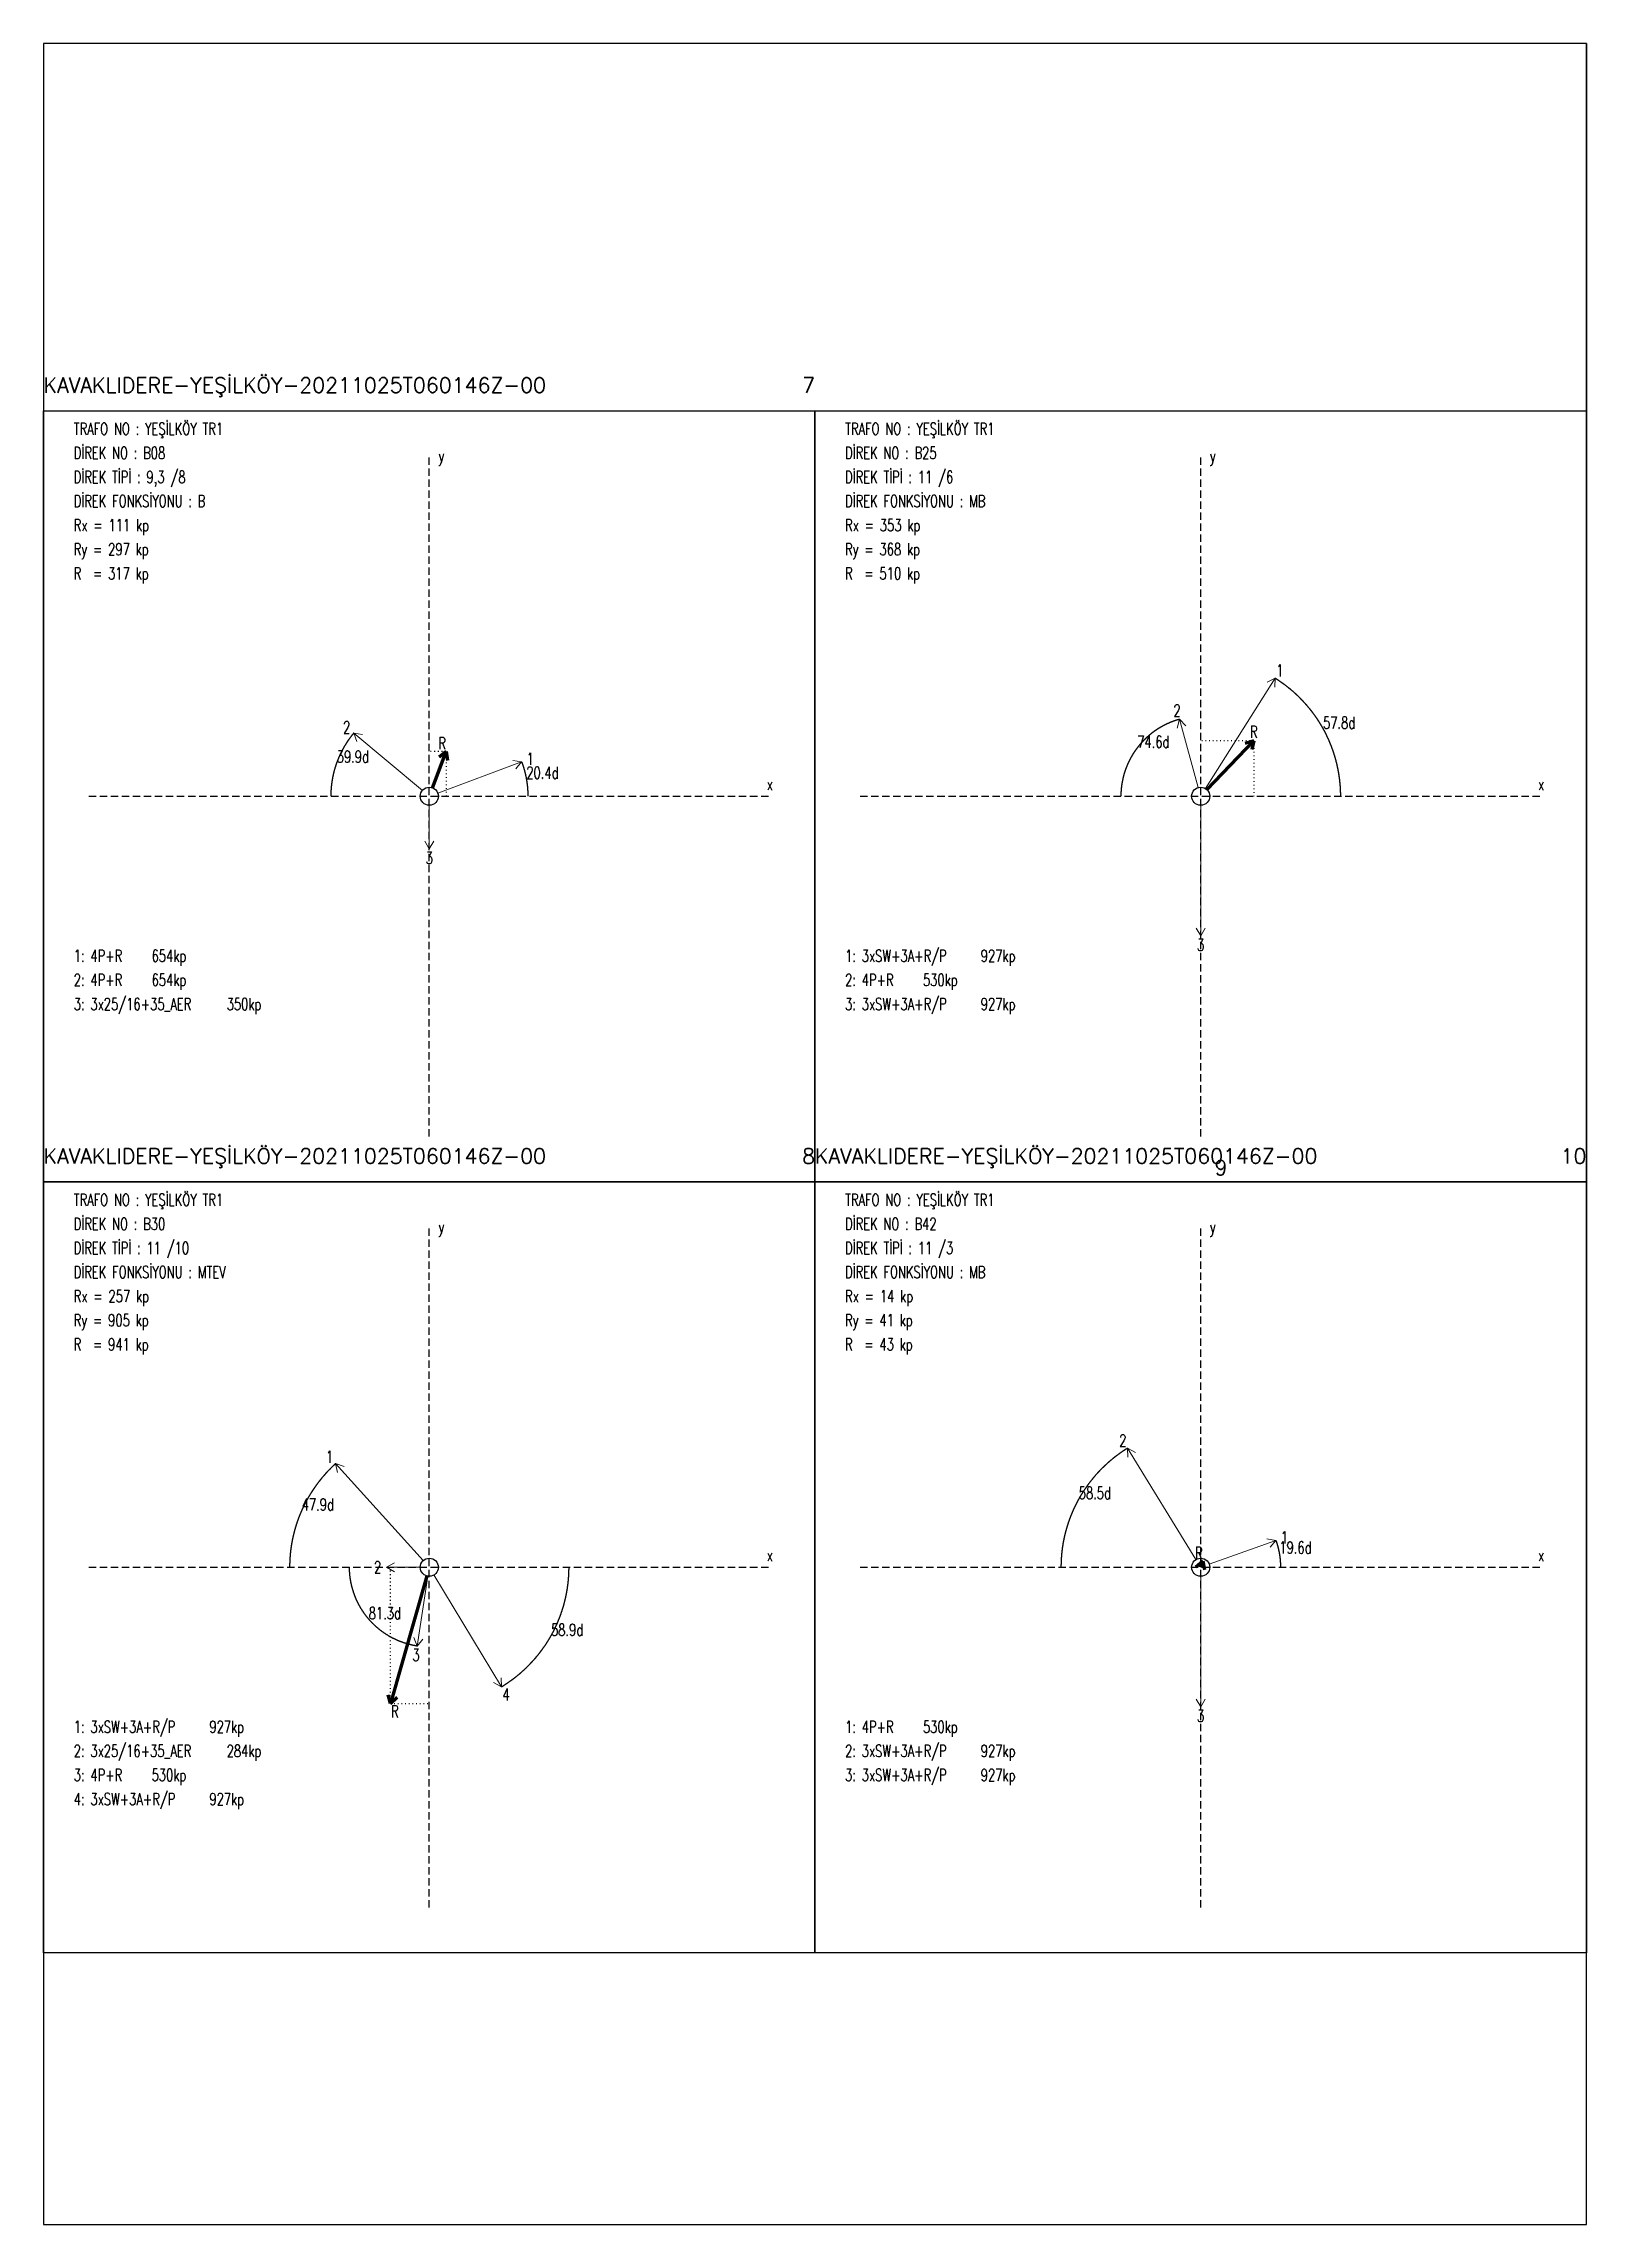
# Model space of a CAD drawing. Header units: millimetres. Extents: x 140 to 2450, y -142 to 155.
# Drawn here: x 1399.8 to 1609.8, y -142.5 to 154.5 of the extents above; entities that cross this region are included whole.
import ezdxf
from ezdxf.enums import TextEntityAlignment as Align

# ---------------------------------------------------------------- set-up
doc = ezdxf.new("R2010")
doc.units = ezdxf.units.MM
doc.linetypes.add('ACAD_ISO07W100', pattern=[0.2, 0, -0.2])
doc.linetypes.add('DASHDOT', pattern=[0.75, 0.5, -0.25])
doc.styles.get("Standard").update_dxf_attribs({"font": 'RomanS'})

msp = doc.modelspace()

# ---------------------------------------------------------------- texts
for p in [(1399.801, 106.972), (1399.801, 1.972), (1504.801, 1.972)]:
    msp.add_text('KAVAKLIDERE-YEŞİLKÖY-20211025T060146Z-00', height=2.05078).set_placement(p)
for s, height, p in [('7', 2.051, (1504.801, 106.972)), ('8', 2.051, (1504.801, 1.972)), ('8', 2.051, (1504.801, 1.972)), ('10', 2.0508, (1609.801, 1.972)), ('9', 2.051, (1560.946, 0.414))]:
    msp.add_text(s, height=height).set_placement(p, align=Align.RIGHT)
at = {"width": 0.7}
for s, height, p in [('TRAFO NO : YEŞİLKÖY TR1', 1.64062, (1403.903, 102.05)), ('TRAFO NO : YEŞİLKÖY TR1', 1.64062, (1508.903, 102.05)), ('DİREK NO : B08', 1.64062, (1403.903, 98.769)), ('DİREK NO : B25', 1.64062, (1508.903, 98.769)), ('DİREK TİPİ : 9,3 /8', 1.64062, (1403.903, 95.488)), ('DİREK TİPİ : 11 /6', 1.64062, (1508.903, 95.488)), ('DİREK FONKSİYONU : B', 1.64062, (1403.903, 92.206)), ('DİREK FONKSİYONU : MB', 1.64062, (1508.903, 92.206)), ('Rx = 111 kp', 1.64062, (1403.903, 88.925)), ('Rx = 353 kp', 1.64062, (1508.903, 88.925)), ('Ry = 297 kp', 1.64062, (1403.903, 85.644)), ('Ry = 368 kp', 1.64062, (1508.903, 85.644)), ('R  = 317 kp', 1.64062, (1403.903, 82.363)), ('R  = 510 kp', 1.64062, (1508.903, 82.363)), ('1: 4P+R    654kp', 1.64062, (1403.903, 30.273)), ('1: 3xSW+3A+R/P    927kp', 1.64062, (1508.903, 30.273)), ('2: 4P+R    654kp', 1.64062, (1403.903, 26.992)), ('2: 4P+R    530kp', 1.64062, (1508.903, 26.992)), ('3: 3x25/16+35_AER    350kp', 1.64062, (1403.903, 23.71)), ('3: 3xSW+3A+R/P    927kp', 1.64062, (1508.903, 23.71)), ('TRAFO NO : YEŞİLKÖY TR1', 1.64062, (1403.903, -2.95)), ('TRAFO NO : YEŞİLKÖY TR1', 1.64062, (1508.903, -2.95)), ('DİREK NO : B30', 1.64062, (1403.903, -6.231)), ('DİREK NO : B42', 1.64062, (1508.903, -6.231)), ('DİREK TİPİ : 11 /10', 1.64062, (1403.903, -9.512)), ('DİREK TİPİ : 11 /3', 1.64062, (1508.903, -9.512)), ('DİREK FONKSİYONU : MTEV', 1.64062, (1403.903, -12.794)), ('DİREK FONKSİYONU : MB', 1.64062, (1508.903, -12.794)), ('Rx = 257 kp', 1.64062, (1403.903, -16.075)), ('Rx = 14 kp', 1.6406, (1508.903, -16.075)), ('Ry = 905 kp', 1.64062, (1403.903, -19.356)), ('Ry = 41 kp', 1.6406, (1508.903, -19.356)), ('R  = 941 kp', 1.64062, (1403.903, -22.637)), ('R  = 43 kp', 1.6406, (1508.903, -22.637)), ('1: 3xSW+3A+R/P    927kp', 1.64062, (1403.903, -74.727)), ('1: 4P+R    530kp', 1.64062, (1508.903, -74.727)), ('2: 3x25/16+35_AER    284kp', 1.64062, (1403.903, -78.008)), ('2: 3xSW+3A+R/P    927kp', 1.64062, (1508.903, -78.008)), ('3: 3xSW+3A+R/P    927kp', 1.64062, (1508.903, -81.29)), ('3: 4P+R    530kp', 1.64062, (1403.903, -81.29)), ('4: 3xSW+3A+R/P    927kp', 1.64062, (1403.903, -84.571))]:
    msp.add_text(s, height=height, dxfattribs=at).set_placement(p, align=Align.MIDDLE_LEFT)
for s, p in [('y', (1453.942, 98.359)), ('y', (1558.942, 98.359)), ('x', (1498.649, 53.652)), ('x', (1603.649, 53.652)), ('y', (1453.942, -6.641)), ('y', (1558.942, -6.641)), ('x', (1498.649, -51.348)), ('x', (1603.649, -51.348))]:
    msp.add_text(s, height=1.641, dxfattribs=at).set_placement(p, align=Align.MIDDLE_CENTER)
at = {"lineweight": 15, "width": 0.7}
for s, p in [('1', (1568.087, 69.146)), ('2', (1554.089, 63.671)), ('2', (1441.063, 61.398)), ('1', (1466.024, 57.118)), ('3', (1452.301, 43.603)), ('3', (1557.301, 31.764)), ('2', (1546.707, -35.734)), ('1', (1438.726, -37.967)), ('1', (1568.694, -48.93)), ('2', (1445.257, -52.989)), ('3', (1450.477, -64.945)), ('4', (1462.759, -70.326)), ('3', (1557.301, -73.236))]:
    msp.add_text(s, height=1.641, dxfattribs=at).set_placement(p, align=Align.MIDDLE_CENTER)
at = {"color": 1, "width": 0.7}
for s, p in [('57.8d', (1573.949, 61.203)), ('74.6d', (1548.659, 58.594)), ('39.9d', (1439.693, 56.584)), ('20.4d', (1465.501, 54.387)), ('47.9d', (1434.922, -45.27)), ('58.5d', (1540.705, -43.704)), ('19.6d', (1568.006, -51.139)), ('81.3d', (1444.06, -60.068)), ('58.9d', (1468.86, -62.339))]:
    msp.add_text(s, height=1.6406, dxfattribs=at).set_placement(p)
at = {"lineweight": 70, "width": 0.7}
for p in [(1454.064, 59.221), (1564.517, 60.788), (1557.041, -51.05), (1447.618, -72.625)]:
    msp.add_text('R', height=1.641, dxfattribs=at).set_placement(p, align=Align.MIDDLE_CENTER)

# ---------------------------------------------------------------- linework, layer by layer
at = {"linetype": 'DASHDOT', "ltscale": 2}
for p, q in [((1452.301, 5.663), (1452.301, 98.359)), ((1557.301, 5.663), (1557.301, 98.359)), ((1405.953, 52.011), (1498.649, 52.011)), ((1510.953, 52.011), (1603.649, 52.011)), ((1452.301, -99.337), (1452.301, -6.641)), ((1557.301, -99.337), (1557.301, -6.641)), ((1405.953, -52.989), (1498.649, -52.989)), ((1510.953, -52.989), (1603.649, -52.989))]:
    msp.add_line(p, q, dxfattribs=at)
at = {"lineweight": 15}
for p, q in [((1557.957, 53.052), (1567.431, 68.105)), ((1567.431, 68.105), (1566.343, 67.531)), ((1567.431, 68.105), (1567.384, 66.875)), ((1554.416, 62.485), (1554.106, 61.294)), ((1556.974, 53.197), (1554.416, 62.485)), ((1554.416, 62.485), (1555.292, 61.621)), ((1451.357, 52.8), (1442.008, 60.61)), ((1442.008, 60.61), (1443.22, 60.399)), ((1442.008, 60.61), (1442.431, 59.454)), ((1453.454, 52.44), (1464.871, 56.689)), ((1464.871, 56.689), (1463.658, 56.894)), ((1464.871, 56.689), (1464.087, 55.74)), ((1452.301, 50.781), (1452.301, 44.833)), ((1557.301, 50.781), (1557.301, 32.994)), ((1452.301, 44.833), (1451.686, 45.899)), ((1452.301, 44.833), (1452.916, 45.899)), ((1557.301, 32.994), (1556.686, 34.06)), ((1557.301, 32.994), (1557.916, 34.06)), ((1556.657, -51.94), (1547.351, -36.783)), ((1547.351, -36.783), (1548.433, -37.369)), ((1547.351, -36.783), (1547.384, -38.013)), ((1451.476, -52.076), (1439.551, -38.88)), ((1439.551, -38.88), (1440.722, -39.258)), ((1439.551, -38.88), (1439.809, -40.083)), ((1558.46, -52.576), (1567.535, -49.343)), ((1567.535, -49.343), (1566.324, -49.121)), ((1567.535, -49.343), (1566.737, -50.28)), ((1446.487, -52.989), (1447.553, -52.374)), ((1451.071, -52.989), (1446.487, -52.989)), ((1446.487, -52.989), (1447.553, -53.604)), ((1452.115, -54.205), (1450.662, -63.728)), ((1452.937, -54.042), (1462.123, -69.272)), ((1557.301, -54.219), (1557.301, -72.006)), ((1450.662, -63.728), (1450.215, -62.582)), ((1450.662, -63.728), (1451.431, -62.768)), ((1462.123, -69.272), (1462.1, -68.042)), ((1462.123, -69.272), (1461.046, -68.678)), ((1557.301, -72.006), (1556.686, -70.94)), ((1557.301, -72.006), (1557.916, -70.94))]:
    msp.add_line(p, q, dxfattribs=at)
at = {"linetype": 'ACAD_ISO07W100', "ltscale": 2}
for p, q in [((1564.542, 59.558), (1557.301, 59.558)), ((1564.542, 59.558), (1564.542, 52.011)), ((1454.575, 58.101), (1452.301, 58.101)), ((1454.575, 58.101), (1454.575, 52.011)), ((1447.02, -71.55), (1447.02, -52.989)), ((1557.585, -52.154), (1557.301, -52.154)), ((1557.585, -52.154), (1557.585, -52.989)), ((1447.02, -71.55), (1452.301, -71.55))]:
    msp.add_line(p, q, dxfattribs=at)
at = {"lineweight": 70}
for p, q in [((1558.153, 52.899), (1564.542, 59.558)), ((1564.542, 59.558), (1563.361, 59.215)), ((1564.542, 59.558), (1564.248, 58.363)), ((1452.731, 53.164), (1454.575, 58.101)), ((1454.575, 58.101), (1453.626, 57.318)), ((1454.575, 58.101), (1454.779, 56.888)), ((1557.585, -52.154), (1556.659, -52.965)), ((1557.301, -52.989), (1557.585, -52.154)), ((1557.585, -52.154), (1557.825, -53.361)), ((1451.964, -54.172), (1447.02, -71.55)), ((1447.02, -71.55), (1446.719, -70.357)), ((1447.02, -71.55), (1447.903, -70.693))]:
    msp.add_line(p, q, dxfattribs=at)
for points in [[(1399.801, 154.511), (1399.801, -142.489), (1609.801, -142.489), (1609.801, 154.511), (1399.801, 154.511)], [(1609.801, 154.511), (1609.801, 104.511)]]:
    msp.add_lwpolyline(points)
at = {"flags": 128}
for points in [[(1399.801, -0.489), (1399.801, 104.511), (1504.801, 104.511), (1504.801, -0.489), (1399.801, -0.489)], [(1504.801, -0.489), (1504.801, 104.511), (1609.801, 104.511), (1609.801, -0.489), (1504.801, -0.489)], [(1399.801, -105.489), (1399.801, -0.489), (1504.801, -0.489), (1504.801, -105.489), (1399.801, -105.489)], [(1504.801, -105.489), (1504.801, -0.489), (1609.801, -0.489), (1609.801, -105.489), (1504.801, -105.489)]]:
    msp.add_lwpolyline(points, close=True, dxfattribs=at)
at = {"color": 1, "flags": 128}
for points in [[(1567.431, 68.105), (1567.431, 68.105), (1567.459, 68.087), (1567.487, 68.069), (1567.515, 68.052), (1567.543, 68.034), (1567.571, 68.016), (1567.599, 67.998), (1567.627, 67.98), (1567.655, 67.962), (1567.683, 67.944), (1567.711, 67.926), (1567.738, 67.907), (1567.766, 67.889), (1567.794, 67.871), (1567.822, 67.852), (1567.849, 67.834), (1567.877, 67.816), (1567.904, 67.797), (1567.932, 67.779), (1567.959, 67.76), (1567.987, 67.741), (1568.014, 67.723), (1568.042, 67.704), (1568.069, 67.685), (1568.096, 67.666), (1568.124, 67.648), (1568.151, 67.629), (1568.178, 67.61), (1568.205, 67.591), (1568.233, 67.572), (1568.26, 67.553), (1568.287, 67.533), (1568.314, 67.514), (1568.341, 67.495), (1568.368, 67.476), (1568.395, 67.456), (1568.422, 67.437), (1568.449, 67.418), (1568.476, 67.398), (1568.502, 67.379), (1568.529, 67.359), (1568.556, 67.339), (1568.583, 67.32), (1568.61, 67.3), (1568.636, 67.28), (1568.663, 67.26), (1568.689, 67.241), (1568.716, 67.221), (1568.742, 67.201), (1568.769, 67.181), (1568.795, 67.161), (1568.822, 67.141), (1568.848, 67.12), (1568.875, 67.1), (1568.901, 67.08), (1568.927, 67.06), (1568.953, 67.039), (1568.98, 67.019), (1569.006, 66.999), (1569.032, 66.978), (1569.058, 66.958), (1569.084, 66.937), (1569.11, 66.917), (1569.136, 66.896), (1569.162, 66.875), (1569.188, 66.855), (1569.214, 66.834), (1569.24, 66.813), (1569.266, 66.792), (1569.291, 66.771), (1569.317, 66.75), (1569.343, 66.729), (1569.369, 66.708), (1569.394, 66.687), (1569.42, 66.666), (1569.445, 66.645), (1569.471, 66.624), (1569.496, 66.602), (1569.522, 66.581), (1569.547, 66.56), (1569.573, 66.538), (1569.598, 66.517), (1569.623, 66.495), (1569.648, 66.474), (1569.674, 66.452), (1569.699, 66.431), (1569.724, 66.409), (1569.749, 66.387), (1569.774, 66.366), (1569.799, 66.344), (1569.824, 66.322), (1569.849, 66.3), (1569.874, 66.278), (1569.899, 66.256), (1569.924, 66.234), (1569.949, 66.212), (1569.973, 66.19), (1569.998, 66.168), (1570.023, 66.146), (1570.047, 66.123), (1570.072, 66.101), (1570.097, 66.079), (1570.121, 66.057), (1570.146, 66.034), (1570.17, 66.012), (1570.195, 65.989), (1570.219, 65.967), (1570.243, 65.944), (1570.268, 65.922), (1570.292, 65.899), (1570.316, 65.876), (1570.34, 65.853), (1570.364, 65.831), (1570.388, 65.808), (1570.413, 65.785), (1570.437, 65.762), (1570.461, 65.739), (1570.484, 65.716), (1570.508, 65.693), (1570.532, 65.67), (1570.556, 65.647), (1570.58, 65.624), (1570.604, 65.601), (1570.627, 65.577), (1570.651, 65.554), (1570.675, 65.531), (1570.698, 65.507), (1570.722, 65.484), (1570.745, 65.461), (1570.769, 65.437), (1570.792, 65.414), (1570.815, 65.39), (1570.839, 65.366), (1570.862, 65.343), (1570.885, 65.319), (1570.908, 65.295), (1570.932, 65.272), (1570.955, 65.248), (1570.978, 65.224), (1571.001, 65.2), (1571.024, 65.176), (1571.047, 65.152), (1571.07, 65.128), (1571.093, 65.104), (1571.115, 65.08), (1571.138, 65.056), (1571.161, 65.032), (1571.184, 65.007), (1571.206, 64.983), (1571.229, 64.959), (1571.252, 64.935), (1571.274, 64.91), (1571.297, 64.886), (1571.319, 64.861), (1571.341, 64.837), (1571.364, 64.812), (1571.386, 64.788), (1571.408, 64.763), (1571.431, 64.738), (1571.453, 64.714), (1571.475, 64.689), (1571.497, 64.664), (1571.519, 64.64), (1571.541, 64.615), (1571.563, 64.59), (1571.585, 64.565), (1571.607, 64.54), (1571.629, 64.515), (1571.651, 64.49), (1571.672, 64.465), (1571.694, 64.44), (1571.716, 64.415), (1571.737, 64.389), (1571.759, 64.364), (1571.78, 64.339), (1571.802, 64.314), (1571.823, 64.288), (1571.845, 64.263), (1571.866, 64.238), (1571.887, 64.212), (1571.909, 64.187), (1571.93, 64.161), (1571.951, 64.136), (1571.972, 64.11), (1571.993, 64.084), (1572.014, 64.059), (1572.035, 64.033), (1572.056, 64.007), (1572.077, 63.982), (1572.098, 63.956), (1572.119, 63.93), (1572.14, 63.904), (1572.161, 63.878), (1572.181, 63.852), (1572.202, 63.826), (1572.222, 63.8), (1572.243, 63.774), (1572.264, 63.748), (1572.284, 63.722), (1572.304, 63.696), (1572.325, 63.669), (1572.345, 63.643), (1572.365, 63.617), (1572.386, 63.591), (1572.406, 63.564), (1572.426, 63.538), (1572.446, 63.512), (1572.466, 63.485), (1572.486, 63.459), (1572.506, 63.432), (1572.526, 63.406), (1572.546, 63.379), (1572.566, 63.352), (1572.585, 63.326), (1572.605, 63.299), (1572.625, 63.272), (1572.644, 63.245), (1572.664, 63.219), (1572.684, 63.192), (1572.703, 63.165), (1572.723, 63.138), (1572.742, 63.111), (1572.761, 63.084), (1572.781, 63.057), (1572.8, 63.03), (1572.819, 63.003), (1572.838, 62.976), (1572.857, 62.949), (1572.876, 62.922), (1572.895, 62.894), (1572.914, 62.867), (1572.933, 62.84), (1572.952, 62.813), (1572.971, 62.785), (1572.99, 62.758), (1573.009, 62.731), (1573.027, 62.703), (1573.046, 62.676), (1573.064, 62.648), (1573.083, 62.621), (1573.101, 62.593), (1573.12, 62.565), (1573.138, 62.538), (1573.157, 62.51), (1573.175, 62.483), (1573.193, 62.455), (1573.211, 62.427), (1573.23, 62.399), (1573.248, 62.371), (1573.266, 62.344), (1573.284, 62.316), (1573.302, 62.288), (1573.32, 62.26), (1573.337, 62.232), (1573.355, 62.204), (1573.373, 62.176), (1573.391, 62.148), (1573.408, 62.12), (1573.426, 62.092), (1573.444, 62.063), (1573.461, 62.035), (1573.479, 62.007), (1573.496, 61.979), (1573.513, 61.95), (1573.531, 61.922), (1573.548, 61.894), (1573.565, 61.865), (1573.582, 61.837), (1573.6, 61.809), (1573.617, 61.78), (1573.634, 61.752), (1573.651, 61.723), (1573.668, 61.695), (1573.684, 61.666), (1573.701, 61.637), (1573.718, 61.609), (1573.735, 61.58), (1573.751, 61.551), (1573.768, 61.523), (1573.785, 61.494), (1573.801, 61.465), (1573.818, 61.436), (1573.834, 61.407), (1573.85, 61.379), (1573.867, 61.35), (1573.883, 61.321), (1573.899, 61.292), (1573.915, 61.263), (1573.932, 61.234), (1573.948, 61.205), (1573.964, 61.176), (1573.98, 61.147), (1573.995, 61.118), (1574.011, 61.088), (1574.027, 61.059), (1574.043, 61.03), (1574.059, 61.001), (1574.074, 60.971), (1574.09, 60.942), (1574.106, 60.913), (1574.121, 60.884), (1574.136, 60.854), (1574.152, 60.825), (1574.167, 60.795), (1574.183, 60.766), (1574.198, 60.736), (1574.213, 60.707), (1574.228, 60.677), (1574.243, 60.648), (1574.258, 60.618), (1574.273, 60.589), (1574.288, 60.559), (1574.303, 60.529), (1574.318, 60.5), (1574.333, 60.47), (1574.348, 60.44), (1574.362, 60.41), (1574.377, 60.381), (1574.391, 60.351), (1574.406, 60.321), (1574.42, 60.291), (1574.435, 60.261), (1574.449, 60.231), (1574.464, 60.201), (1574.478, 60.171), (1574.492, 60.141), (1574.506, 60.111), (1574.52, 60.081), (1574.534, 60.051), (1574.548, 60.021), (1574.562, 59.991), (1574.576, 59.961), (1574.59, 59.931), (1574.604, 59.901), (1574.618, 59.87), (1574.631, 59.84), (1574.645, 59.81), (1574.659, 59.78), (1574.672, 59.749), (1574.686, 59.719), (1574.699, 59.689), (1574.712, 59.658), (1574.726, 59.628), (1574.739, 59.597), (1574.752, 59.567), (1574.765, 59.537), (1574.778, 59.506), (1574.791, 59.475), (1574.804, 59.445), (1574.817, 59.414), (1574.83, 59.384), (1574.843, 59.353), (1574.856, 59.323), (1574.869, 59.292), (1574.881, 59.261), (1574.894, 59.231), (1574.907, 59.2), (1574.919, 59.169), (1574.932, 59.138), (1574.944, 59.108), (1574.956, 59.077), (1574.969, 59.046), (1574.981, 59.015), (1574.993, 58.984), (1575.005, 58.953), (1575.017, 58.922), (1575.029, 58.891), (1575.041, 58.861), (1575.053, 58.83), (1575.065, 58.799), (1575.077, 58.768), (1575.089, 58.737), (1575.1, 58.705), (1575.112, 58.674), (1575.124, 58.643), (1575.135, 58.612), (1575.147, 58.581), (1575.158, 58.55), (1575.17, 58.519), (1575.181, 58.488), (1575.192, 58.456), (1575.203, 58.425), (1575.215, 58.394), (1575.226, 58.363), (1575.237, 58.331), (1575.248, 58.3), (1575.259, 58.269), (1575.27, 58.237), (1575.28, 58.206), (1575.291, 58.174), (1575.302, 58.143), (1575.313, 58.112), (1575.323, 58.08), (1575.334, 58.049), (1575.344, 58.017), (1575.355, 57.986), (1575.365, 57.954), (1575.375, 57.923), (1575.386, 57.891), (1575.396, 57.86), (1575.406, 57.828), (1575.416, 57.796), (1575.426, 57.765), (1575.436, 57.733), (1575.446, 57.701), (1575.456, 57.67), (1575.466, 57.638), (1575.476, 57.606), (1575.486, 57.575), (1575.495, 57.543), (1575.505, 57.511), (1575.515, 57.479), (1575.524, 57.448), (1575.533, 57.416), (1575.543, 57.384), (1575.552, 57.352), (1575.562, 57.32), (1575.571, 57.288), (1575.58, 57.256), (1575.589, 57.225), (1575.598, 57.193), (1575.607, 57.161), (1575.616, 57.129), (1575.625, 57.097), (1575.634, 57.065), (1575.643, 57.033), (1575.651, 57.001), (1575.66, 56.969), (1575.669, 56.937), (1575.677, 56.905), (1575.686, 56.872), (1575.694, 56.84), (1575.703, 56.808), (1575.711, 56.776), (1575.719, 56.744), (1575.728, 56.712), (1575.736, 56.68), (1575.744, 56.648), (1575.752, 56.615), (1575.76, 56.583), (1575.768, 56.551), (1575.776, 56.519), (1575.784, 56.486), (1575.791, 56.454), (1575.799, 56.422), (1575.807, 56.39), (1575.814, 56.357), (1575.822, 56.325), (1575.829, 56.293), (1575.837, 56.26), (1575.844, 56.228), (1575.852, 56.196), (1575.859, 56.163), (1575.866, 56.131), (1575.873, 56.098), (1575.88, 56.066), (1575.887, 56.033), (1575.894, 56.001), (1575.901, 55.969), (1575.908, 55.936), (1575.915, 55.904), (1575.922, 55.871), (1575.929, 55.839), (1575.935, 55.806), (1575.942, 55.774), (1575.948, 55.741), (1575.955, 55.708), (1575.961, 55.676), (1575.968, 55.643), (1575.974, 55.611), (1575.98, 55.578), (1575.986, 55.546), (1575.992, 55.513), (1575.999, 55.48), (1576.005, 55.448), (1576.011, 55.415), (1576.016, 55.382), (1576.022, 55.35), (1576.028, 55.317), (1576.034, 55.284), (1576.04, 55.252), (1576.045, 55.219), (1576.051, 55.186), (1576.056, 55.153), (1576.062, 55.121), (1576.067, 55.088), (1576.072, 55.055), (1576.078, 55.022), (1576.083, 54.99), (1576.088, 54.957), (1576.093, 54.924), (1576.098, 54.891), (1576.103, 54.859), (1576.108, 54.826), (1576.113, 54.793), (1576.118, 54.76), (1576.123, 54.727), (1576.127, 54.694), (1576.132, 54.661), (1576.137, 54.629), (1576.141, 54.596), (1576.146, 54.563), (1576.15, 54.53), (1576.154, 54.497), (1576.159, 54.464), (1576.163, 54.431), (1576.167, 54.398), (1576.171, 54.365), (1576.175, 54.332), (1576.179, 54.299), (1576.183, 54.267), (1576.187, 54.234), (1576.191, 54.201), (1576.195, 54.168), (1576.199, 54.135), (1576.202, 54.102), (1576.206, 54.069), (1576.21, 54.036), (1576.213, 54.003), (1576.217, 53.97), (1576.22, 53.937), (1576.223, 53.904), (1576.227, 53.871), (1576.23, 53.838), (1576.233, 53.804), (1576.236, 53.771), (1576.239, 53.738), (1576.242, 53.705), (1576.245, 53.672), (1576.248, 53.639), (1576.251, 53.606), (1576.253, 53.573), (1576.256, 53.54), (1576.259, 53.507), (1576.261, 53.474), (1576.264, 53.441), (1576.266, 53.408), (1576.269, 53.375), (1576.271, 53.341), (1576.273, 53.308), (1576.276, 53.275), (1576.278, 53.242), (1576.28, 53.209), (1576.282, 53.176), (1576.284, 53.143), (1576.286, 53.11), (1576.288, 53.076), (1576.29, 53.043), (1576.291, 53.01), (1576.293, 52.977), (1576.295, 52.944), (1576.296, 52.911), (1576.298, 52.878), (1576.299, 52.844), (1576.301, 52.811), (1576.302, 52.778), (1576.304, 52.745), (1576.305, 52.712), (1576.306, 52.679), (1576.307, 52.645), (1576.308, 52.612), (1576.309, 52.579), (1576.31, 52.546), (1576.311, 52.513), (1576.312, 52.48), (1576.313, 52.446), (1576.313, 52.413), (1576.314, 52.38), (1576.315, 52.347), (1576.315, 52.314), (1576.316, 52.28), (1576.316, 52.247), (1576.317, 52.214), (1576.317, 52.181), (1576.317, 52.148), (1576.317, 52.114), (1576.318, 52.081), (1576.318, 52.048), (1576.318, 52.015), (1576.318, 52.011)], [(1554.416, 62.485), (1554.416, 62.485), (1554.398, 62.48), (1554.379, 62.475), (1554.361, 62.469), (1554.343, 62.464), (1554.325, 62.459), (1554.306, 62.454), (1554.288, 62.449), (1554.27, 62.443), (1554.252, 62.438), (1554.234, 62.433), (1554.215, 62.427), (1554.197, 62.422), (1554.179, 62.417), (1554.161, 62.411), (1554.143, 62.406), (1554.125, 62.4), (1554.106, 62.395), (1554.088, 62.389), (1554.07, 62.383), (1554.052, 62.378), (1554.034, 62.372), (1554.016, 62.366), (1553.998, 62.361), (1553.98, 62.355), (1553.962, 62.349), (1553.944, 62.343), (1553.926, 62.337), (1553.908, 62.331), (1553.89, 62.325), (1553.872, 62.319), (1553.854, 62.313), (1553.836, 62.307), (1553.818, 62.301), (1553.8, 62.295), (1553.782, 62.289), (1553.764, 62.283), (1553.746, 62.277), (1553.728, 62.271), (1553.71, 62.264), (1553.692, 62.258), (1553.674, 62.252), (1553.657, 62.245), (1553.639, 62.239), (1553.621, 62.233), (1553.603, 62.226), (1553.585, 62.22), (1553.567, 62.213), (1553.55, 62.207), (1553.532, 62.2), (1553.514, 62.193), (1553.496, 62.187), (1553.479, 62.18), (1553.461, 62.173), (1553.443, 62.167), (1553.425, 62.16), (1553.408, 62.153), (1553.39, 62.146), (1553.372, 62.14), (1553.355, 62.133), (1553.337, 62.126), (1553.319, 62.119), (1553.302, 62.112), (1553.284, 62.105), (1553.266, 62.098), (1553.249, 62.091), (1553.231, 62.084), (1553.214, 62.077), (1553.196, 62.069), (1553.179, 62.062), (1553.161, 62.055), (1553.143, 62.048), (1553.126, 62.041), (1553.108, 62.033), (1553.091, 62.026), (1553.074, 62.019), (1553.056, 62.011), (1553.039, 62.004), (1553.021, 61.996), (1553.004, 61.989), (1552.986, 61.981), (1552.969, 61.974), (1552.952, 61.966), (1552.934, 61.959), (1552.917, 61.951), (1552.9, 61.943), (1552.882, 61.936), (1552.865, 61.928), (1552.848, 61.92), (1552.83, 61.912), (1552.813, 61.904), (1552.796, 61.897), (1552.778, 61.889), (1552.761, 61.881), (1552.744, 61.873), (1552.727, 61.865), (1552.71, 61.857), (1552.692, 61.849), (1552.675, 61.841), (1552.658, 61.833), (1552.641, 61.825), (1552.624, 61.816), (1552.607, 61.808), (1552.59, 61.8), (1552.573, 61.792), (1552.556, 61.784), (1552.539, 61.775), (1552.521, 61.767), (1552.504, 61.759), (1552.487, 61.75), (1552.47, 61.742), (1552.453, 61.733), (1552.437, 61.725), (1552.42, 61.716), (1552.403, 61.708), (1552.386, 61.699), (1552.369, 61.691), (1552.352, 61.682), (1552.335, 61.673), (1552.318, 61.665), (1552.301, 61.656), (1552.285, 61.647), (1552.268, 61.638), (1552.251, 61.63), (1552.234, 61.621), (1552.217, 61.612), (1552.201, 61.603), (1552.184, 61.594), (1552.167, 61.585), (1552.15, 61.576), (1552.134, 61.567), (1552.117, 61.558), (1552.1, 61.549), (1552.084, 61.54), (1552.067, 61.531), (1552.051, 61.522), (1552.034, 61.513), (1552.017, 61.503), (1552.001, 61.494), (1551.984, 61.485), (1551.968, 61.476), (1551.951, 61.466), (1551.935, 61.457), (1551.918, 61.448), (1551.902, 61.438), (1551.885, 61.429), (1551.869, 61.419), (1551.853, 61.41), (1551.836, 61.4), (1551.82, 61.391), (1551.803, 61.381), (1551.787, 61.372), (1551.771, 61.362), (1551.754, 61.352), (1551.738, 61.343), (1551.722, 61.333), (1551.706, 61.323), (1551.689, 61.313), (1551.673, 61.303), (1551.657, 61.294), (1551.641, 61.284), (1551.625, 61.274), (1551.608, 61.264), (1551.592, 61.254), (1551.576, 61.244), (1551.56, 61.234), (1551.544, 61.224), (1551.528, 61.214), (1551.512, 61.204), (1551.496, 61.194), (1551.48, 61.184), (1551.464, 61.173), (1551.448, 61.163), (1551.432, 61.153), (1551.416, 61.143), (1551.4, 61.132), (1551.384, 61.122), (1551.368, 61.112), (1551.352, 61.101), (1551.336, 61.091), (1551.321, 61.081), (1551.305, 61.07), (1551.289, 61.06), (1551.273, 61.049), (1551.257, 61.039), (1551.242, 61.028), (1551.226, 61.017), (1551.21, 61.007), (1551.195, 60.996), (1551.179, 60.986), (1551.163, 60.975), (1551.148, 60.964), (1551.132, 60.953), (1551.116, 60.943), (1551.101, 60.932), (1551.085, 60.921), (1551.07, 60.91), (1551.054, 60.899), (1551.039, 60.888), (1551.023, 60.877), (1551.008, 60.866), (1550.992, 60.855), (1550.977, 60.844), (1550.961, 60.833), (1550.946, 60.822), (1550.931, 60.811), (1550.915, 60.8), (1550.9, 60.789), (1550.885, 60.778), (1550.869, 60.766), (1550.854, 60.755), (1550.839, 60.744), (1550.824, 60.733), (1550.808, 60.721), (1550.793, 60.71), (1550.778, 60.699), (1550.763, 60.687), (1550.748, 60.676), (1550.733, 60.664), (1550.718, 60.653), (1550.702, 60.641), (1550.687, 60.63), (1550.672, 60.618), (1550.657, 60.607), (1550.642, 60.595), (1550.627, 60.583), (1550.612, 60.572), (1550.598, 60.56), (1550.583, 60.548), (1550.568, 60.537), (1550.553, 60.525), (1550.538, 60.513), (1550.523, 60.501), (1550.508, 60.489), (1550.494, 60.477), (1550.479, 60.466), (1550.464, 60.454), (1550.449, 60.442), (1550.435, 60.43), (1550.42, 60.418), (1550.405, 60.406), (1550.391, 60.394), (1550.376, 60.382), (1550.361, 60.37), (1550.347, 60.357), (1550.332, 60.345), (1550.318, 60.333), (1550.303, 60.321), (1550.289, 60.309), (1550.274, 60.296), (1550.26, 60.284), (1550.245, 60.272), (1550.231, 60.259), (1550.217, 60.247), (1550.202, 60.235), (1550.188, 60.222), (1550.174, 60.21), (1550.159, 60.197), (1550.145, 60.185), (1550.131, 60.172), (1550.117, 60.16), (1550.102, 60.147), (1550.088, 60.135), (1550.074, 60.122), (1550.06, 60.11), (1550.046, 60.097), (1550.032, 60.084), (1550.018, 60.072), (1550.003, 60.059), (1549.989, 60.046), (1549.975, 60.033), (1549.961, 60.021), (1549.947, 60.008), (1549.934, 59.995), (1549.92, 59.982), (1549.906, 59.969), (1549.892, 59.956), (1549.878, 59.943), (1549.864, 59.93), (1549.85, 59.917), (1549.837, 59.904), (1549.823, 59.891), (1549.809, 59.878), (1549.795, 59.865), (1549.782, 59.852), (1549.768, 59.839), (1549.754, 59.826), (1549.741, 59.812), (1549.727, 59.799), (1549.713, 59.786), (1549.7, 59.773), (1549.686, 59.76), (1549.673, 59.746), (1549.659, 59.733), (1549.646, 59.72), (1549.632, 59.706), (1549.619, 59.693), (1549.606, 59.679), (1549.592, 59.666), (1549.579, 59.652), (1549.566, 59.639), (1549.552, 59.625), (1549.539, 59.612), (1549.526, 59.598), (1549.513, 59.585), (1549.499, 59.571), (1549.486, 59.558), (1549.473, 59.544), (1549.46, 59.53), (1549.447, 59.517), (1549.434, 59.503), (1549.421, 59.489), (1549.408, 59.475), (1549.395, 59.461), (1549.382, 59.448), (1549.369, 59.434), (1549.356, 59.42), (1549.343, 59.406), (1549.33, 59.392), (1549.317, 59.378), (1549.304, 59.364), (1549.291, 59.35), (1549.279, 59.336), (1549.266, 59.322), (1549.253, 59.308), (1549.24, 59.294), (1549.228, 59.28), (1549.215, 59.266), (1549.202, 59.252), (1549.19, 59.238), (1549.177, 59.224), (1549.164, 59.209), (1549.152, 59.195), (1549.139, 59.181), (1549.127, 59.167), (1549.114, 59.152), (1549.102, 59.138), (1549.089, 59.124), (1549.077, 59.11), (1549.065, 59.095), (1549.052, 59.081), (1549.04, 59.066), (1549.028, 59.052), (1549.015, 59.037), (1549.003, 59.023), (1548.991, 59.009), (1548.979, 58.994), (1548.967, 58.979), (1548.954, 58.965), (1548.942, 58.95), (1548.93, 58.936), (1548.918, 58.921), (1548.906, 58.906), (1548.894, 58.892), (1548.882, 58.877), (1548.87, 58.862), (1548.858, 58.848), (1548.846, 58.833), (1548.834, 58.818), (1548.823, 58.803), (1548.811, 58.789), (1548.799, 58.774), (1548.787, 58.759), (1548.775, 58.744), (1548.764, 58.729), (1548.752, 58.714), (1548.74, 58.699), (1548.728, 58.684), (1548.717, 58.669), (1548.705, 58.654), (1548.694, 58.639), (1548.682, 58.624), (1548.671, 58.609), (1548.659, 58.594), (1548.648, 58.579), (1548.636, 58.564), (1548.625, 58.549), (1548.613, 58.534), (1548.602, 58.519), (1548.591, 58.503), (1548.579, 58.488), (1548.568, 58.473), (1548.557, 58.458), (1548.546, 58.442), (1548.534, 58.427), (1548.523, 58.412), (1548.512, 58.396), (1548.501, 58.381), (1548.49, 58.366), (1548.479, 58.35), (1548.468, 58.335), (1548.457, 58.32), (1548.446, 58.304), (1548.435, 58.289), (1548.424, 58.273), (1548.413, 58.258), (1548.402, 58.242), (1548.391, 58.227), (1548.38, 58.211), (1548.369, 58.195), (1548.359, 58.18), (1548.348, 58.164), (1548.337, 58.149), (1548.326, 58.133), (1548.316, 58.117), (1548.305, 58.102), (1548.294, 58.086), (1548.284, 58.07), (1548.273, 58.054), (1548.263, 58.039), (1548.252, 58.023), (1548.242, 58.007), (1548.231, 57.991), (1548.221, 57.975), (1548.211, 57.959), (1548.2, 57.944), (1548.19, 57.928), (1548.18, 57.912), (1548.169, 57.896), (1548.159, 57.88), (1548.149, 57.864), (1548.139, 57.848), (1548.128, 57.832), (1548.118, 57.816), (1548.108, 57.8), (1548.098, 57.784), (1548.088, 57.768), (1548.078, 57.752), (1548.068, 57.736), (1548.058, 57.719), (1548.048, 57.703), (1548.038, 57.687), (1548.028, 57.671), (1548.018, 57.655), (1548.008, 57.639), (1547.999, 57.622), (1547.989, 57.606), (1547.979, 57.59), (1547.969, 57.574), (1547.96, 57.557), (1547.95, 57.541), (1547.94, 57.525), (1547.931, 57.508), (1547.921, 57.492), (1547.912, 57.476), (1547.902, 57.459), (1547.893, 57.443), (1547.883, 57.426), (1547.874, 57.41), (1547.864, 57.393), (1547.855, 57.377), (1547.846, 57.36), (1547.836, 57.344), (1547.827, 57.327), (1547.818, 57.311), (1547.808, 57.294), (1547.799, 57.278), (1547.79, 57.261), (1547.781, 57.245), (1547.772, 57.228), (1547.763, 57.211), (1547.754, 57.195), (1547.745, 57.178), (1547.736, 57.161), (1547.727, 57.145), (1547.718, 57.128), (1547.709, 57.111), (1547.7, 57.094), (1547.691, 57.078), (1547.682, 57.061), (1547.673, 57.044), (1547.665, 57.027), (1547.656, 57.01), (1547.647, 56.994), (1547.639, 56.977), (1547.63, 56.96), (1547.621, 56.943), (1547.613, 56.926), (1547.604, 56.909), (1547.596, 56.892), (1547.587, 56.875), (1547.579, 56.858), (1547.57, 56.841), (1547.562, 56.824), (1547.553, 56.807), (1547.545, 56.79), (1547.537, 56.773), (1547.528, 56.756), (1547.52, 56.739), (1547.512, 56.722), (1547.504, 56.705), (1547.495, 56.688), (1547.487, 56.671), (1547.479, 56.654), (1547.471, 56.636), (1547.463, 56.619), (1547.455, 56.602), (1547.447, 56.585), (1547.439, 56.568), (1547.431, 56.55), (1547.423, 56.533), (1547.415, 56.516), (1547.408, 56.499), (1547.4, 56.481), (1547.392, 56.464), (1547.384, 56.447), (1547.376, 56.43), (1547.369, 56.412), (1547.361, 56.395), (1547.353, 56.378), (1547.346, 56.36), (1547.338, 56.343), (1547.331, 56.325), (1547.323, 56.308), (1547.316, 56.291), (1547.308, 56.273), (1547.301, 56.256), (1547.293, 56.238), (1547.286, 56.221), (1547.279, 56.203), (1547.271, 56.186), (1547.264, 56.168), (1547.257, 56.151), (1547.25, 56.133), (1547.243, 56.116), (1547.235, 56.098), (1547.228, 56.08), (1547.221, 56.063), (1547.214, 56.045), (1547.207, 56.028), (1547.2, 56.01), (1547.193, 55.992), (1547.186, 55.975), (1547.179, 55.957), (1547.172, 55.939), (1547.166, 55.922), (1547.159, 55.904), (1547.152, 55.886), (1547.145, 55.869), (1547.139, 55.851), (1547.132, 55.833), (1547.125, 55.815), (1547.119, 55.798), (1547.112, 55.78), (1547.105, 55.762), (1547.099, 55.744), (1547.092, 55.726), (1547.086, 55.709), (1547.079, 55.691), (1547.073, 55.673), (1547.067, 55.655), (1547.06, 55.637), (1547.054, 55.619), (1547.048, 55.601), (1547.041, 55.584), (1547.035, 55.566), (1547.029, 55.548), (1547.023, 55.53), (1547.017, 55.512), (1547.011, 55.494), (1547.005, 55.476), (1546.999, 55.458), (1546.993, 55.44), (1546.987, 55.422), (1546.981, 55.404), (1546.975, 55.386), (1546.969, 55.368), (1546.963, 55.35), (1546.957, 55.332), (1546.951, 55.314), (1546.946, 55.296), (1546.94, 55.278), (1546.934, 55.26), (1546.929, 55.241), (1546.923, 55.223), (1546.917, 55.205), (1546.912, 55.187), (1546.906, 55.169), (1546.901, 55.151), (1546.895, 55.133), (1546.89, 55.115), (1546.885, 55.096), (1546.879, 55.078), (1546.874, 55.06), (1546.869, 55.042), (1546.863, 55.024), (1546.858, 55.005), (1546.853, 54.987), (1546.848, 54.969), (1546.843, 54.951), (1546.837, 54.932), (1546.832, 54.914), (1546.827, 54.896), (1546.822, 54.878), (1546.817, 54.859), (1546.812, 54.841), (1546.807, 54.823), (1546.803, 54.804), (1546.798, 54.786), (1546.793, 54.768), (1546.788, 54.749), (1546.783, 54.731), (1546.779, 54.713), (1546.774, 54.694), (1546.769, 54.676), (1546.765, 54.657), (1546.76, 54.639), (1546.755, 54.621), (1546.751, 54.602), (1546.746, 54.584), (1546.742, 54.565), (1546.737, 54.547), (1546.733, 54.528), (1546.729, 54.51), (1546.724, 54.492), (1546.72, 54.473), (1546.716, 54.455), (1546.711, 54.436), (1546.707, 54.418), (1546.703, 54.399), (1546.699, 54.381), (1546.695, 54.362), (1546.691, 54.344), (1546.687, 54.325), (1546.683, 54.307), (1546.679, 54.288), (1546.675, 54.27), (1546.671, 54.251), (1546.667, 54.232), (1546.663, 54.214), (1546.659, 54.195), (1546.655, 54.177), (1546.652, 54.158), (1546.648, 54.14), (1546.644, 54.121), (1546.64, 54.102), (1546.637, 54.084), (1546.633, 54.065), (1546.63, 54.047), (1546.626, 54.028), (1546.623, 54.009), (1546.619, 53.991), (1546.616, 53.972), (1546.612, 53.953), (1546.609, 53.935), (1546.606, 53.916), (1546.602, 53.897), (1546.599, 53.879), (1546.596, 53.86), (1546.593, 53.841), (1546.589, 53.823), (1546.586, 53.804), (1546.583, 53.785), (1546.58, 53.766), (1546.577, 53.748), (1546.574, 53.729), (1546.571, 53.71), (1546.568, 53.692), (1546.565, 53.673), (1546.562, 53.654), (1546.559, 53.635), (1546.557, 53.617), (1546.554, 53.598), (1546.551, 53.579), (1546.548, 53.56), (1546.546, 53.542), (1546.543, 53.523), (1546.54, 53.504), (1546.538, 53.485), (1546.535, 53.466), (1546.533, 53.448), (1546.53, 53.429), (1546.528, 53.41), (1546.525, 53.391), (1546.523, 53.372), (1546.521, 53.354), (1546.518, 53.335), (1546.516, 53.316), (1546.514, 53.297), (1546.511, 53.278), (1546.509, 53.259), (1546.507, 53.241), (1546.505, 53.222), (1546.503, 53.203), (1546.501, 53.184), (1546.499, 53.165), (1546.497, 53.146), (1546.495, 53.128), (1546.493, 53.109), (1546.491, 53.09), (1546.489, 53.071), (1546.487, 53.052), (1546.485, 53.033), (1546.484, 53.014), (1546.482, 52.995), (1546.48, 52.977), (1546.479, 52.958), (1546.477, 52.939), (1546.475, 52.92), (1546.474, 52.901), (1546.472, 52.882), (1546.471, 52.863), (1546.469, 52.844), (1546.468, 52.825), (1546.466, 52.806), (1546.465, 52.788), (1546.464, 52.769), (1546.462, 52.75), (1546.461, 52.731), (1546.46, 52.712), (1546.459, 52.693), (1546.458, 52.674), (1546.456, 52.655), (1546.455, 52.636), (1546.454, 52.617), (1546.453, 52.598), (1546.452, 52.579), (1546.451, 52.56), (1546.45, 52.542), (1546.449, 52.523), (1546.448, 52.504), (1546.448, 52.485), (1546.447, 52.466), (1546.446, 52.447), (1546.445, 52.428), (1546.445, 52.409), (1546.444, 52.39), (1546.443, 52.371), (1546.443, 52.352), (1546.442, 52.333), (1546.442, 52.314), (1546.441, 52.295), (1546.441, 52.276), (1546.44, 52.257), (1546.44, 52.238), (1546.439, 52.219), (1546.439, 52.2), (1546.439, 52.181), (1546.438, 52.163), (1546.438, 52.144), (1546.438, 52.125), (1546.438, 52.106), (1546.438, 52.087), (1546.437, 52.068), (1546.437, 52.049), (1546.437, 52.03), (1546.437, 52.011)], [(1442.008, 60.61), (1442.008, 60.61), (1441.993, 60.592), (1441.978, 60.574), (1441.963, 60.555), (1441.948, 60.537), (1441.933, 60.519), (1441.918, 60.501), (1441.904, 60.483), (1441.889, 60.465), (1441.874, 60.447), (1441.859, 60.429), (1441.845, 60.41), (1441.83, 60.392), (1441.815, 60.374), (1441.801, 60.355), (1441.786, 60.337), (1441.772, 60.319), (1441.757, 60.3), (1441.743, 60.282), (1441.728, 60.264), (1441.714, 60.245), (1441.7, 60.227), (1441.685, 60.208), (1441.671, 60.189), (1441.657, 60.171), (1441.643, 60.152), (1441.628, 60.134), (1441.614, 60.115), (1441.6, 60.096), (1441.586, 60.078), (1441.572, 60.059), (1441.558, 60.04), (1441.544, 60.022), (1441.53, 60.003), (1441.516, 59.984), (1441.502, 59.965), (1441.488, 59.946), (1441.474, 59.927), (1441.461, 59.908), (1441.447, 59.889), (1441.433, 59.871), (1441.419, 59.852), (1441.406, 59.833), (1441.392, 59.814), (1441.378, 59.794), (1441.365, 59.775), (1441.351, 59.756), (1441.338, 59.737), (1441.324, 59.718), (1441.311, 59.699), (1441.298, 59.68), (1441.284, 59.66), (1441.271, 59.641), (1441.258, 59.622), (1441.244, 59.603), (1441.231, 59.583), (1441.218, 59.564), (1441.205, 59.545), (1441.192, 59.525), (1441.178, 59.506), (1441.165, 59.486), (1441.152, 59.467), (1441.139, 59.448), (1441.126, 59.428), (1441.114, 59.409), (1441.101, 59.389), (1441.088, 59.369), (1441.075, 59.35), (1441.062, 59.33), (1441.049, 59.311), (1441.037, 59.291), (1441.024, 59.271), (1441.011, 59.252), (1440.999, 59.232), (1440.986, 59.212), (1440.974, 59.192), (1440.961, 59.173), (1440.949, 59.153), (1440.936, 59.133), (1440.924, 59.113), (1440.911, 59.093), (1440.899, 59.073), (1440.887, 59.053), (1440.874, 59.034), (1440.862, 59.014), (1440.85, 58.994), (1440.838, 58.974), (1440.826, 58.954), (1440.814, 58.934), (1440.801, 58.914), (1440.789, 58.893), (1440.777, 58.873), (1440.766, 58.853), (1440.754, 58.833), (1440.742, 58.813), (1440.73, 58.793), (1440.718, 58.772), (1440.706, 58.752), (1440.694, 58.732), (1440.683, 58.712), (1440.671, 58.691), (1440.659, 58.671), (1440.648, 58.651), (1440.636, 58.63), (1440.625, 58.61), (1440.613, 58.59), (1440.602, 58.569), (1440.59, 58.549), (1440.579, 58.528), (1440.568, 58.508), (1440.556, 58.487), (1440.545, 58.467), (1440.534, 58.446), (1440.523, 58.426), (1440.511, 58.405), (1440.5, 58.385), (1440.489, 58.364), (1440.478, 58.344), (1440.467, 58.323), (1440.456, 58.302), (1440.445, 58.282), (1440.434, 58.261), (1440.423, 58.24), (1440.412, 58.219), (1440.402, 58.199), (1440.391, 58.178), (1440.38, 58.157), (1440.369, 58.136), (1440.359, 58.115), (1440.348, 58.095), (1440.337, 58.074), (1440.327, 58.053), (1440.316, 58.032), (1440.306, 58.011), (1440.295, 57.99), (1440.285, 57.969), (1440.275, 57.948), (1440.264, 57.927), (1440.254, 57.906), (1440.244, 57.885), (1440.233, 57.864), (1440.223, 57.843), (1440.213, 57.822), (1440.203, 57.801), (1440.193, 57.78), (1440.183, 57.758), (1440.173, 57.737), (1440.163, 57.716), (1440.153, 57.695), (1440.143, 57.674), (1440.133, 57.652), (1440.123, 57.631), (1440.114, 57.61), (1440.104, 57.589), (1440.094, 57.567), (1440.084, 57.546), (1440.075, 57.525), (1440.065, 57.503), (1440.056, 57.482), (1440.046, 57.461), (1440.037, 57.439), (1440.027, 57.418), (1440.018, 57.396), (1440.008, 57.375), (1439.999, 57.353), (1439.99, 57.332), (1439.98, 57.31), (1439.971, 57.289), (1439.962, 57.267), (1439.953, 57.246), (1439.944, 57.224), (1439.935, 57.203), (1439.926, 57.181), (1439.917, 57.16), (1439.908, 57.138), (1439.899, 57.116), (1439.89, 57.095), (1439.881, 57.073), (1439.872, 57.051), (1439.863, 57.03), (1439.855, 57.008), (1439.846, 56.986), (1439.837, 56.964), (1439.829, 56.943), (1439.82, 56.921), (1439.811, 56.899), (1439.803, 56.877), (1439.794, 56.855), (1439.786, 56.834), (1439.778, 56.812), (1439.769, 56.79), (1439.761, 56.768), (1439.753, 56.746), (1439.744, 56.724), (1439.736, 56.702), (1439.728, 56.68), (1439.72, 56.658), (1439.712, 56.636), (1439.704, 56.614), (1439.696, 56.592), (1439.688, 56.57), (1439.68, 56.548), (1439.672, 56.526), (1439.664, 56.504), (1439.656, 56.482), (1439.648, 56.46), (1439.641, 56.438), (1439.633, 56.416), (1439.625, 56.394), (1439.618, 56.372), (1439.61, 56.35), (1439.603, 56.327), (1439.595, 56.305), (1439.588, 56.283), (1439.58, 56.261), (1439.573, 56.239), (1439.565, 56.216), (1439.558, 56.194), (1439.551, 56.172), (1439.544, 56.15), (1439.536, 56.127), (1439.529, 56.105), (1439.522, 56.083), (1439.515, 56.061), (1439.508, 56.038), (1439.501, 56.016), (1439.494, 55.994), (1439.487, 55.971), (1439.48, 55.949), (1439.473, 55.926), (1439.466, 55.904), (1439.46, 55.882), (1439.453, 55.859), (1439.446, 55.837), (1439.44, 55.814), (1439.433, 55.792), (1439.426, 55.769), (1439.42, 55.747), (1439.413, 55.724), (1439.407, 55.702), (1439.4, 55.679), (1439.394, 55.657), (1439.388, 55.634), (1439.381, 55.612), (1439.375, 55.589), (1439.369, 55.567), (1439.363, 55.544), (1439.357, 55.522), (1439.35, 55.499), (1439.344, 55.476), (1439.338, 55.454), (1439.332, 55.431), (1439.326, 55.409), (1439.321, 55.386), (1439.315, 55.363), (1439.309, 55.341), (1439.303, 55.318), (1439.297, 55.295), (1439.292, 55.272), (1439.286, 55.25), (1439.28, 55.227), (1439.275, 55.204), (1439.269, 55.182), (1439.264, 55.159), (1439.258, 55.136), (1439.253, 55.113), (1439.247, 55.09), (1439.242, 55.068), (1439.237, 55.045), (1439.231, 55.022), (1439.226, 54.999), (1439.221, 54.976), (1439.216, 54.954), (1439.211, 54.931), (1439.206, 54.908), (1439.201, 54.885), (1439.196, 54.862), (1439.191, 54.839), (1439.186, 54.816), (1439.181, 54.794), (1439.176, 54.771), (1439.171, 54.748), (1439.166, 54.725), (1439.162, 54.702), (1439.157, 54.679), (1439.152, 54.656), (1439.148, 54.633), (1439.143, 54.61), (1439.139, 54.587), (1439.134, 54.564), (1439.13, 54.541), (1439.125, 54.518), (1439.121, 54.495), (1439.117, 54.472), (1439.112, 54.449), (1439.108, 54.426), (1439.104, 54.403), (1439.1, 54.38), (1439.096, 54.357), (1439.092, 54.334), (1439.088, 54.311), (1439.084, 54.288), (1439.08, 54.265), (1439.076, 54.242), (1439.072, 54.219), (1439.068, 54.195), (1439.064, 54.172), (1439.061, 54.149), (1439.057, 54.126), (1439.053, 54.103), (1439.05, 54.08), (1439.046, 54.057), (1439.042, 54.034), (1439.039, 54.011), (1439.035, 53.987), (1439.032, 53.964), (1439.029, 53.941), (1439.025, 53.918), (1439.022, 53.895), (1439.019, 53.872), (1439.015, 53.848), (1439.012, 53.825), (1439.009, 53.802), (1439.006, 53.779), (1439.003, 53.756), (1439, 53.732), (1438.997, 53.709), (1438.994, 53.686), (1438.991, 53.663), (1438.988, 53.639), (1438.985, 53.616), (1438.983, 53.593), (1438.98, 53.57), (1438.977, 53.546), (1438.975, 53.523), (1438.972, 53.5), (1438.969, 53.477), (1438.967, 53.453), (1438.964, 53.43), (1438.962, 53.407), (1438.959, 53.384), (1438.957, 53.36), (1438.955, 53.337), (1438.952, 53.314), (1438.95, 53.29), (1438.948, 53.267), (1438.946, 53.244), (1438.944, 53.22), (1438.942, 53.197), (1438.939, 53.174), (1438.937, 53.151), (1438.936, 53.127), (1438.934, 53.104), (1438.932, 53.081), (1438.93, 53.057), (1438.928, 53.034), (1438.926, 53.011), (1438.925, 52.987), (1438.923, 52.964), (1438.921, 52.94), (1438.92, 52.917), (1438.918, 52.894), (1438.917, 52.87), (1438.915, 52.847), (1438.914, 52.824), (1438.912, 52.8), (1438.911, 52.777), (1438.91, 52.754), (1438.908, 52.73), (1438.907, 52.707), (1438.906, 52.683), (1438.905, 52.66), (1438.904, 52.637), (1438.903, 52.613), (1438.901, 52.59), (1438.9, 52.567), (1438.9, 52.543), (1438.899, 52.52), (1438.898, 52.496), (1438.897, 52.473), (1438.896, 52.45), (1438.895, 52.426), (1438.895, 52.403), (1438.894, 52.379), (1438.893, 52.356), (1438.893, 52.333), (1438.892, 52.309), (1438.892, 52.286), (1438.891, 52.262), (1438.891, 52.239), (1438.891, 52.216), (1438.89, 52.192), (1438.89, 52.169), (1438.89, 52.145), (1438.889, 52.122), (1438.889, 52.099), (1438.889, 52.075), (1438.889, 52.052), (1438.889, 52.028), (1438.889, 52.011)], [(1464.871, 56.689), (1464.871, 56.689), (1464.879, 56.667), (1464.887, 56.645), (1464.895, 56.623), (1464.903, 56.601), (1464.911, 56.579), (1464.919, 56.557), (1464.927, 56.535), (1464.935, 56.513), (1464.943, 56.491), (1464.951, 56.469), (1464.959, 56.446), (1464.966, 56.424), (1464.974, 56.402), (1464.982, 56.38), (1464.989, 56.358), (1464.997, 56.336), (1465.004, 56.314), (1465.012, 56.292), (1465.019, 56.269), (1465.027, 56.247), (1465.034, 56.225), (1465.041, 56.203), (1465.049, 56.18), (1465.056, 56.158), (1465.063, 56.136), (1465.07, 56.114), (1465.077, 56.091), (1465.085, 56.069), (1465.092, 56.047), (1465.099, 56.024), (1465.106, 56.002), (1465.113, 55.98), (1465.12, 55.957), (1465.126, 55.935), (1465.133, 55.913), (1465.14, 55.89), (1465.147, 55.868), (1465.153, 55.845), (1465.16, 55.823), (1465.167, 55.8), (1465.173, 55.778), (1465.18, 55.755), (1465.186, 55.733), (1465.193, 55.711), (1465.199, 55.688), (1465.206, 55.665), (1465.212, 55.643), (1465.218, 55.62), (1465.225, 55.598), (1465.231, 55.575), (1465.237, 55.553), (1465.243, 55.53), (1465.249, 55.508), (1465.256, 55.485), (1465.262, 55.462), (1465.268, 55.44), (1465.274, 55.417), (1465.279, 55.394), (1465.285, 55.372), (1465.291, 55.349), (1465.297, 55.326), (1465.303, 55.304), (1465.308, 55.281), (1465.314, 55.258), (1465.32, 55.236), (1465.325, 55.213), (1465.331, 55.19), (1465.337, 55.167), (1465.342, 55.145), (1465.347, 55.122), (1465.353, 55.099), (1465.358, 55.076), (1465.364, 55.054), (1465.369, 55.031), (1465.374, 55.008), (1465.379, 54.985), (1465.384, 54.962), (1465.39, 54.939), (1465.395, 54.917), (1465.4, 54.894), (1465.405, 54.871), (1465.41, 54.848), (1465.415, 54.825), (1465.42, 54.802), (1465.424, 54.779), (1465.429, 54.756), (1465.434, 54.733), (1465.439, 54.711), (1465.443, 54.688), (1465.448, 54.665), (1465.453, 54.642), (1465.457, 54.619), (1465.462, 54.596), (1465.466, 54.573), (1465.471, 54.55), (1465.475, 54.527), (1465.48, 54.504), (1465.484, 54.481), (1465.488, 54.458), (1465.492, 54.435), (1465.497, 54.412), (1465.501, 54.389), (1465.505, 54.366), (1465.509, 54.343), (1465.513, 54.32), (1465.517, 54.297), (1465.521, 54.273), (1465.525, 54.25), (1465.529, 54.227), (1465.533, 54.204), (1465.536, 54.181), (1465.54, 54.158), (1465.544, 54.135), (1465.548, 54.112), (1465.551, 54.089), (1465.555, 54.066), (1465.558, 54.042), (1465.562, 54.019), (1465.565, 53.996), (1465.569, 53.973), (1465.572, 53.95), (1465.576, 53.927), (1465.579, 53.903), (1465.582, 53.88), (1465.586, 53.857), (1465.589, 53.834), (1465.592, 53.811), (1465.595, 53.788), (1465.598, 53.764), (1465.601, 53.741), (1465.604, 53.718), (1465.607, 53.695), (1465.61, 53.671), (1465.613, 53.648), (1465.616, 53.625), (1465.619, 53.602), (1465.621, 53.579), (1465.624, 53.555), (1465.627, 53.532), (1465.629, 53.509), (1465.632, 53.485), (1465.634, 53.462), (1465.637, 53.439), (1465.639, 53.416), (1465.642, 53.392), (1465.644, 53.369), (1465.647, 53.346), (1465.649, 53.323), (1465.651, 53.299), (1465.653, 53.276), (1465.656, 53.253), (1465.658, 53.229), (1465.66, 53.206), (1465.662, 53.183), (1465.664, 53.159), (1465.666, 53.136), (1465.668, 53.113), (1465.67, 53.089), (1465.672, 53.066), (1465.673, 53.043), (1465.675, 53.019), (1465.677, 52.996), (1465.679, 52.973), (1465.68, 52.949), (1465.682, 52.926), (1465.684, 52.903), (1465.685, 52.879), (1465.687, 52.856), (1465.688, 52.833), (1465.689, 52.809), (1465.691, 52.786), (1465.692, 52.762), (1465.693, 52.739), (1465.695, 52.716), (1465.696, 52.692), (1465.697, 52.669), (1465.698, 52.646), (1465.699, 52.622), (1465.7, 52.599), (1465.701, 52.575), (1465.702, 52.552), (1465.703, 52.529), (1465.704, 52.505), (1465.705, 52.482), (1465.706, 52.458), (1465.707, 52.435), (1465.707, 52.412), (1465.708, 52.388), (1465.709, 52.365), (1465.709, 52.341), (1465.71, 52.318), (1465.71, 52.295), (1465.711, 52.271), (1465.711, 52.248), (1465.712, 52.224), (1465.712, 52.201), (1465.712, 52.178), (1465.712, 52.154), (1465.713, 52.131), (1465.713, 52.107), (1465.713, 52.084), (1465.713, 52.061), (1465.713, 52.037), (1465.713, 52.014), (1465.713, 52.011)], [(1547.351, -36.783), (1547.351, -36.783), (1547.323, -36.8), (1547.295, -36.818), (1547.266, -36.835), (1547.238, -36.853), (1547.21, -36.871), (1547.182, -36.888), (1547.154, -36.906), (1547.126, -36.924), (1547.098, -36.941), (1547.07, -36.959), (1547.042, -36.977), (1547.014, -36.995), (1546.986, -37.013), (1546.958, -37.031), (1546.93, -37.049), (1546.903, -37.067), (1546.875, -37.085), (1546.847, -37.104), (1546.819, -37.122), (1546.792, -37.14), (1546.764, -37.159), (1546.736, -37.177), (1546.709, -37.195), (1546.681, -37.214), (1546.654, -37.233), (1546.626, -37.251), (1546.599, -37.27), (1546.571, -37.288), (1546.544, -37.307), (1546.517, -37.326), (1546.489, -37.345), (1546.462, -37.364), (1546.435, -37.383), (1546.408, -37.402), (1546.38, -37.421), (1546.353, -37.44), (1546.326, -37.459), (1546.299, -37.478), (1546.272, -37.497), (1546.245, -37.517), (1546.218, -37.536), (1546.191, -37.555), (1546.164, -37.575), (1546.137, -37.594), (1546.11, -37.614), (1546.084, -37.633), (1546.057, -37.653), (1546.03, -37.672), (1546.003, -37.692), (1545.977, -37.712), (1545.95, -37.732), (1545.923, -37.752), (1545.897, -37.771), (1545.87, -37.791), (1545.844, -37.811), (1545.817, -37.831), (1545.791, -37.851), (1545.764, -37.872), (1545.738, -37.892), (1545.712, -37.912), (1545.685, -37.932), (1545.659, -37.952), (1545.633, -37.973), (1545.607, -37.993), (1545.581, -38.014), (1545.554, -38.034), (1545.528, -38.055), (1545.502, -38.075), (1545.476, -38.096), (1545.45, -38.116), (1545.424, -38.137), (1545.399, -38.158), (1545.373, -38.179), (1545.347, -38.2), (1545.321, -38.22), (1545.295, -38.241), (1545.27, -38.262), (1545.244, -38.283), (1545.218, -38.304), (1545.193, -38.326), (1545.167, -38.347), (1545.142, -38.368), (1545.116, -38.389), (1545.091, -38.41), (1545.065, -38.432), (1545.04, -38.453), (1545.014, -38.475), (1544.989, -38.496), (1544.964, -38.518), (1544.939, -38.539), (1544.913, -38.561), (1544.888, -38.582), (1544.863, -38.604), (1544.838, -38.626), (1544.813, -38.648), (1544.788, -38.669), (1544.763, -38.691), (1544.738, -38.713), (1544.713, -38.735), (1544.688, -38.757), (1544.663, -38.779), (1544.639, -38.801), (1544.614, -38.823), (1544.589, -38.845), (1544.565, -38.868), (1544.54, -38.89), (1544.515, -38.912), (1544.491, -38.935), (1544.466, -38.957), (1544.442, -38.979), (1544.417, -39.002), (1544.393, -39.024), (1544.369, -39.047), (1544.344, -39.069), (1544.32, -39.092), (1544.296, -39.115), (1544.272, -39.137), (1544.247, -39.16), (1544.223, -39.183), (1544.199, -39.206), (1544.175, -39.229), (1544.151, -39.252), (1544.127, -39.275), (1544.103, -39.298), (1544.079, -39.321), (1544.056, -39.344), (1544.032, -39.367), (1544.008, -39.39), (1543.984, -39.413), (1543.961, -39.437), (1543.937, -39.46), (1543.913, -39.483), (1543.89, -39.507), (1543.866, -39.53), (1543.843, -39.554), (1543.82, -39.577), (1543.796, -39.601), (1543.773, -39.624), (1543.749, -39.648), (1543.726, -39.672), (1543.703, -39.695), (1543.68, -39.719), (1543.657, -39.743), (1543.634, -39.767), (1543.611, -39.791), (1543.587, -39.814), (1543.565, -39.838), (1543.542, -39.862), (1543.519, -39.886), (1543.496, -39.91), (1543.473, -39.935), (1543.45, -39.959), (1543.428, -39.983), (1543.405, -40.007), (1543.382, -40.031), (1543.36, -40.056), (1543.337, -40.08), (1543.315, -40.105), (1543.292, -40.129), (1543.27, -40.153), (1543.247, -40.178), (1543.225, -40.202), (1543.203, -40.227), (1543.18, -40.252), (1543.158, -40.276), (1543.136, -40.301), (1543.114, -40.326), (1543.092, -40.351), (1543.07, -40.375), (1543.048, -40.4), (1543.026, -40.425), (1543.004, -40.45), (1542.982, -40.475), (1542.96, -40.5), (1542.939, -40.525), (1542.917, -40.55), (1542.895, -40.575), (1542.873, -40.6), (1542.852, -40.626), (1542.83, -40.651), (1542.809, -40.676), (1542.787, -40.702), (1542.766, -40.727), (1542.745, -40.752), (1542.723, -40.778), (1542.702, -40.803), (1542.681, -40.829), (1542.659, -40.854), (1542.638, -40.88), (1542.617, -40.905), (1542.596, -40.931), (1542.575, -40.957), (1542.554, -40.982), (1542.533, -41.008), (1542.512, -41.034), (1542.491, -41.06), (1542.471, -41.086), (1542.45, -41.112), (1542.429, -41.137), (1542.409, -41.163), (1542.388, -41.189), (1542.367, -41.216), (1542.347, -41.242), (1542.326, -41.268), (1542.306, -41.294), (1542.286, -41.32), (1542.265, -41.346), (1542.245, -41.373), (1542.225, -41.399), (1542.204, -41.425), (1542.184, -41.452), (1542.164, -41.478), (1542.144, -41.504), (1542.124, -41.531), (1542.104, -41.557), (1542.084, -41.584), (1542.064, -41.61), (1542.044, -41.637), (1542.025, -41.664), (1542.005, -41.69), (1541.985, -41.717), (1541.966, -41.744), (1541.946, -41.771), (1541.926, -41.797), (1541.907, -41.824), (1541.887, -41.851), (1541.868, -41.878), (1541.849, -41.905), (1541.829, -41.932), (1541.81, -41.959), (1541.791, -41.986), (1541.772, -42.013), (1541.753, -42.04), (1541.733, -42.068), (1541.714, -42.095), (1541.695, -42.122), (1541.676, -42.149), (1541.658, -42.176), (1541.639, -42.204), (1541.62, -42.231), (1541.601, -42.259), (1541.582, -42.286), (1541.564, -42.313), (1541.545, -42.341), (1541.527, -42.368), (1541.508, -42.396), (1541.49, -42.424), (1541.471, -42.451), (1541.453, -42.479), (1541.435, -42.506), (1541.416, -42.534), (1541.398, -42.562), (1541.38, -42.59), (1541.362, -42.617), (1541.344, -42.645), (1541.326, -42.673), (1541.308, -42.701), (1541.29, -42.729), (1541.272, -42.757), (1541.254, -42.785), (1541.236, -42.813), (1541.218, -42.841), (1541.201, -42.869), (1541.183, -42.897), (1541.166, -42.925), (1541.148, -42.954), (1541.131, -42.982), (1541.113, -43.01), (1541.096, -43.038), (1541.078, -43.067), (1541.061, -43.095), (1541.044, -43.123), (1541.027, -43.152), (1541.009, -43.18), (1540.992, -43.209), (1540.975, -43.237), (1540.958, -43.265), (1540.941, -43.294), (1540.925, -43.323), (1540.908, -43.351), (1540.891, -43.38), (1540.874, -43.408), (1540.857, -43.437), (1540.841, -43.466), (1540.824, -43.495), (1540.808, -43.523), (1540.791, -43.552), (1540.775, -43.581), (1540.758, -43.61), (1540.742, -43.639), (1540.726, -43.668), (1540.709, -43.697), (1540.693, -43.726), (1540.677, -43.755), (1540.661, -43.784), (1540.645, -43.813), (1540.629, -43.842), (1540.613, -43.871), (1540.597, -43.9), (1540.581, -43.929), (1540.566, -43.958), (1540.55, -43.988), (1540.534, -44.017), (1540.518, -44.046), (1540.503, -44.075), (1540.487, -44.105), (1540.472, -44.134), (1540.456, -44.164), (1540.441, -44.193), (1540.426, -44.222), (1540.41, -44.252), (1540.395, -44.281), (1540.38, -44.311), (1540.365, -44.34), (1540.35, -44.37), (1540.335, -44.4), (1540.32, -44.429), (1540.305, -44.459), (1540.29, -44.489), (1540.275, -44.518), (1540.261, -44.548), (1540.246, -44.578), (1540.231, -44.607), (1540.217, -44.637), (1540.202, -44.667), (1540.188, -44.697), (1540.173, -44.727), (1540.159, -44.757), (1540.144, -44.787), (1540.13, -44.817), (1540.116, -44.847), (1540.102, -44.877), (1540.088, -44.907), (1540.073, -44.937), (1540.059, -44.967), (1540.045, -44.997), (1540.032, -45.027), (1540.018, -45.057), (1540.004, -45.087), (1539.99, -45.118), (1539.976, -45.148), (1539.963, -45.178), (1539.949, -45.208), (1539.936, -45.239), (1539.922, -45.269), (1539.909, -45.299), (1539.895, -45.33), (1539.882, -45.36), (1539.869, -45.39), (1539.855, -45.421), (1539.842, -45.451), (1539.829, -45.482), (1539.816, -45.512), (1539.803, -45.543), (1539.79, -45.573), (1539.777, -45.604), (1539.764, -45.635), (1539.751, -45.665), (1539.739, -45.696), (1539.726, -45.727), (1539.713, -45.757), (1539.701, -45.788), (1539.688, -45.819), (1539.676, -45.849), (1539.663, -45.88), (1539.651, -45.911), (1539.638, -45.942), (1539.626, -45.973), (1539.614, -46.003), (1539.602, -46.034), (1539.59, -46.065), (1539.578, -46.096), (1539.566, -46.127), (1539.554, -46.158), (1539.542, -46.189), (1539.53, -46.22), (1539.518, -46.251), (1539.506, -46.282), (1539.495, -46.313), (1539.483, -46.344), (1539.472, -46.375), (1539.46, -46.407), (1539.449, -46.438), (1539.437, -46.469), (1539.426, -46.5), (1539.415, -46.531), (1539.403, -46.562), (1539.392, -46.594), (1539.381, -46.625), (1539.37, -46.656), (1539.359, -46.688), (1539.348, -46.719), (1539.337, -46.75), (1539.326, -46.782), (1539.315, -46.813), (1539.305, -46.844), (1539.294, -46.876), (1539.283, -46.907), (1539.273, -46.939), (1539.262, -46.97), (1539.252, -47.002), (1539.241, -47.033), (1539.231, -47.065), (1539.221, -47.096), (1539.21, -47.128), (1539.2, -47.159), (1539.19, -47.191), (1539.18, -47.223), (1539.17, -47.254), (1539.16, -47.286), (1539.15, -47.318), (1539.14, -47.349), (1539.13, -47.381), (1539.12, -47.413), (1539.111, -47.444), (1539.101, -47.476), (1539.091, -47.508), (1539.082, -47.54), (1539.072, -47.572), (1539.063, -47.603), (1539.054, -47.635), (1539.044, -47.667), (1539.035, -47.699), (1539.026, -47.731), (1539.017, -47.763), (1539.008, -47.795), (1538.999, -47.827), (1538.99, -47.859), (1538.981, -47.891), (1538.972, -47.923), (1538.963, -47.955), (1538.954, -47.987), (1538.946, -48.019), (1538.937, -48.051), (1538.928, -48.083), (1538.92, -48.115), (1538.911, -48.147), (1538.903, -48.179), (1538.895, -48.211), (1538.886, -48.243), (1538.878, -48.275), (1538.87, -48.307), (1538.862, -48.34), (1538.854, -48.372), (1538.845, -48.404), (1538.838, -48.436), (1538.83, -48.469), (1538.822, -48.501), (1538.814, -48.533), (1538.806, -48.565), (1538.798, -48.598), (1538.791, -48.63), (1538.783, -48.662), (1538.776, -48.695), (1538.768, -48.727), (1538.761, -48.759), (1538.754, -48.792), (1538.746, -48.824), (1538.739, -48.856), (1538.732, -48.889), (1538.725, -48.921), (1538.718, -48.954), (1538.711, -48.986), (1538.704, -49.018), (1538.697, -49.051), (1538.69, -49.083), (1538.683, -49.116), (1538.676, -49.148), (1538.67, -49.181), (1538.663, -49.213), (1538.657, -49.246), (1538.65, -49.279), (1538.644, -49.311), (1538.637, -49.344), (1538.631, -49.376), (1538.625, -49.409), (1538.618, -49.441), (1538.612, -49.474), (1538.606, -49.507), (1538.6, -49.539), (1538.594, -49.572), (1538.588, -49.605), (1538.582, -49.637), (1538.576, -49.67), (1538.571, -49.703), (1538.565, -49.735), (1538.559, -49.768), (1538.554, -49.801), (1538.548, -49.833), (1538.543, -49.866), (1538.537, -49.899), (1538.532, -49.932), (1538.527, -49.964), (1538.521, -49.997), (1538.516, -50.03), (1538.511, -50.063), (1538.506, -50.096), (1538.501, -50.128), (1538.496, -50.161), (1538.491, -50.194), (1538.486, -50.227), (1538.481, -50.26), (1538.477, -50.293), (1538.472, -50.325), (1538.467, -50.358), (1538.463, -50.391), (1538.458, -50.424), (1538.454, -50.457), (1538.449, -50.49), (1538.445, -50.523), (1538.441, -50.556), (1538.437, -50.589), (1538.432, -50.622), (1538.428, -50.654), (1538.424, -50.687), (1538.42, -50.72), (1538.416, -50.753), (1538.413, -50.786), (1538.409, -50.819), (1538.405, -50.852), (1538.401, -50.885), (1538.398, -50.918), (1538.394, -50.951), (1538.39, -50.984), (1538.387, -51.017), (1538.384, -51.05), (1538.38, -51.083), (1538.377, -51.116), (1538.374, -51.149), (1538.371, -51.182), (1538.367, -51.215), (1538.364, -51.248), (1538.361, -51.281), (1538.358, -51.315), (1538.355, -51.348), (1538.353, -51.381), (1538.35, -51.414), (1538.347, -51.447), (1538.344, -51.48), (1538.342, -51.513), (1538.339, -51.546), (1538.337, -51.579), (1538.334, -51.612), (1538.332, -51.645), (1538.33, -51.678), (1538.327, -51.712), (1538.325, -51.745), (1538.323, -51.778), (1538.321, -51.811), (1538.319, -51.844), (1538.317, -51.877), (1538.315, -51.91), (1538.313, -51.944), (1538.311, -51.977), (1538.31, -52.01), (1538.308, -52.043), (1538.306, -52.076), (1538.305, -52.109), (1538.303, -52.142), (1538.302, -52.176), (1538.301, -52.209), (1538.299, -52.242), (1538.298, -52.275), (1538.297, -52.308), (1538.296, -52.341), (1538.294, -52.375), (1538.293, -52.408), (1538.292, -52.441), (1538.291, -52.474), (1538.291, -52.507), (1538.29, -52.54), (1538.289, -52.574), (1538.288, -52.607), (1538.288, -52.64), (1538.287, -52.673), (1538.287, -52.706), (1538.286, -52.74), (1538.286, -52.773), (1538.285, -52.806), (1538.285, -52.839), (1538.285, -52.872), (1538.285, -52.905), (1538.285, -52.939), (1538.285, -52.972), (1538.285, -52.989)], [(1439.551, -38.88), (1439.551, -38.88), (1439.526, -38.902), (1439.502, -38.924), (1439.477, -38.947), (1439.453, -38.969), (1439.428, -38.992), (1439.404, -39.014), (1439.38, -39.037), (1439.355, -39.059), (1439.331, -39.082), (1439.307, -39.104), (1439.283, -39.127), (1439.258, -39.15), (1439.234, -39.173), (1439.21, -39.196), (1439.186, -39.218), (1439.162, -39.241), (1439.138, -39.264), (1439.114, -39.287), (1439.09, -39.31), (1439.066, -39.333), (1439.043, -39.357), (1439.019, -39.38), (1438.995, -39.403), (1438.971, -39.426), (1438.948, -39.449), (1438.924, -39.473), (1438.901, -39.496), (1438.877, -39.52), (1438.854, -39.543), (1438.83, -39.566), (1438.807, -39.59), (1438.783, -39.614), (1438.76, -39.637), (1438.737, -39.661), (1438.714, -39.685), (1438.69, -39.708), (1438.667, -39.732), (1438.644, -39.756), (1438.621, -39.78), (1438.598, -39.804), (1438.575, -39.828), (1438.552, -39.852), (1438.529, -39.876), (1438.506, -39.9), (1438.483, -39.924), (1438.461, -39.948), (1438.438, -39.972), (1438.415, -39.996), (1438.393, -40.02), (1438.37, -40.045), (1438.347, -40.069), (1438.325, -40.093), (1438.302, -40.118), (1438.28, -40.142), (1438.257, -40.167), (1438.235, -40.191), (1438.213, -40.216), (1438.191, -40.241), (1438.168, -40.265), (1438.146, -40.29), (1438.124, -40.315), (1438.102, -40.339), (1438.08, -40.364), (1438.058, -40.389), (1438.036, -40.414), (1438.014, -40.439), (1437.992, -40.464), (1437.97, -40.489), (1437.948, -40.514), (1437.927, -40.539), (1437.905, -40.564), (1437.883, -40.589), (1437.862, -40.614), (1437.84, -40.639), (1437.819, -40.665), (1437.797, -40.69), (1437.776, -40.715), (1437.754, -40.741), (1437.733, -40.766), (1437.712, -40.792), (1437.69, -40.817), (1437.669, -40.843), (1437.648, -40.868), (1437.627, -40.894), (1437.606, -40.919), (1437.585, -40.945), (1437.564, -40.971), (1437.543, -40.996), (1437.522, -41.022), (1437.501, -41.048), (1437.48, -41.074), (1437.459, -41.1), (1437.439, -41.126), (1437.418, -41.152), (1437.397, -41.178), (1437.377, -41.204), (1437.356, -41.23), (1437.336, -41.256), (1437.315, -41.282), (1437.295, -41.308), (1437.274, -41.334), (1437.254, -41.361), (1437.234, -41.387), (1437.214, -41.413), (1437.193, -41.44), (1437.173, -41.466), (1437.153, -41.492), (1437.133, -41.519), (1437.113, -41.545), (1437.093, -41.572), (1437.073, -41.598), (1437.053, -41.625), (1437.034, -41.652), (1437.014, -41.678), (1436.994, -41.705), (1436.974, -41.732), (1436.955, -41.759), (1436.935, -41.785), (1436.916, -41.812), (1436.896, -41.839), (1436.877, -41.866), (1436.857, -41.893), (1436.838, -41.92), (1436.819, -41.947), (1436.8, -41.974), (1436.78, -42.001), (1436.761, -42.028), (1436.742, -42.055), (1436.723, -42.082), (1436.704, -42.11), (1436.685, -42.137), (1436.666, -42.164), (1436.647, -42.191), (1436.628, -42.219), (1436.61, -42.246), (1436.591, -42.273), (1436.572, -42.301), (1436.554, -42.328), (1436.535, -42.356), (1436.516, -42.383), (1436.498, -42.411), (1436.48, -42.439), (1436.461, -42.466), (1436.443, -42.494), (1436.425, -42.522), (1436.406, -42.549), (1436.388, -42.577), (1436.37, -42.605), (1436.352, -42.633), (1436.334, -42.661), (1436.316, -42.688), (1436.298, -42.716), (1436.28, -42.744), (1436.262, -42.772), (1436.244, -42.8), (1436.227, -42.828), (1436.209, -42.856), (1436.191, -42.884), (1436.174, -42.913), (1436.156, -42.941), (1436.138, -42.969), (1436.121, -42.997), (1436.104, -43.025), (1436.086, -43.054), (1436.069, -43.082), (1436.052, -43.11), (1436.034, -43.139), (1436.017, -43.167), (1436, -43.196), (1435.983, -43.224), (1435.966, -43.253), (1435.949, -43.281), (1435.932, -43.31), (1435.915, -43.338), (1435.898, -43.367), (1435.882, -43.395), (1435.865, -43.424), (1435.848, -43.453), (1435.832, -43.482), (1435.815, -43.51), (1435.799, -43.539), (1435.782, -43.568), (1435.766, -43.597), (1435.749, -43.626), (1435.733, -43.655), (1435.717, -43.684), (1435.701, -43.712), (1435.684, -43.741), (1435.668, -43.77), (1435.652, -43.8), (1435.636, -43.829), (1435.62, -43.858), (1435.604, -43.887), (1435.588, -43.916), (1435.573, -43.945), (1435.557, -43.974), (1435.541, -44.004), (1435.526, -44.033), (1435.51, -44.062), (1435.494, -44.091), (1435.479, -44.121), (1435.463, -44.15), (1435.448, -44.18), (1435.433, -44.209), (1435.417, -44.238), (1435.402, -44.268), (1435.387, -44.297), (1435.372, -44.327), (1435.357, -44.357), (1435.342, -44.386), (1435.327, -44.416), (1435.312, -44.445), (1435.297, -44.475), (1435.282, -44.505), (1435.267, -44.534), (1435.253, -44.564), (1435.238, -44.594), (1435.223, -44.624), (1435.209, -44.654), (1435.194, -44.683), (1435.18, -44.713), (1435.165, -44.743), (1435.151, -44.773), (1435.137, -44.803), (1435.122, -44.833), (1435.108, -44.863), (1435.094, -44.893), (1435.08, -44.923), (1435.066, -44.953), (1435.052, -44.983), (1435.038, -45.013), (1435.024, -45.044), (1435.01, -45.074), (1434.996, -45.104), (1434.983, -45.134), (1434.969, -45.164), (1434.955, -45.195), (1434.942, -45.225), (1434.928, -45.255), (1434.915, -45.286), (1434.901, -45.316), (1434.888, -45.346), (1434.875, -45.377), (1434.861, -45.407), (1434.848, -45.438), (1434.835, -45.468), (1434.822, -45.499), (1434.809, -45.529), (1434.796, -45.56), (1434.783, -45.59), (1434.77, -45.621), (1434.757, -45.651), (1434.744, -45.682), (1434.732, -45.713), (1434.719, -45.743), (1434.706, -45.774), (1434.694, -45.805), (1434.681, -45.835), (1434.669, -45.866), (1434.656, -45.897), (1434.644, -45.928), (1434.632, -45.959), (1434.62, -45.989), (1434.607, -46.02), (1434.595, -46.051), (1434.583, -46.082), (1434.571, -46.113), (1434.559, -46.144), (1434.547, -46.175), (1434.535, -46.206), (1434.524, -46.237), (1434.512, -46.268), (1434.5, -46.299), (1434.488, -46.33), (1434.477, -46.361), (1434.465, -46.392), (1434.454, -46.424), (1434.442, -46.455), (1434.431, -46.486), (1434.42, -46.517), (1434.408, -46.548), (1434.397, -46.58), (1434.386, -46.611), (1434.375, -46.642), (1434.364, -46.673), (1434.353, -46.705), (1434.342, -46.736), (1434.331, -46.767), (1434.32, -46.799), (1434.309, -46.83), (1434.299, -46.862), (1434.288, -46.893), (1434.277, -46.924), (1434.267, -46.956), (1434.256, -46.987), (1434.246, -47.019), (1434.236, -47.05), (1434.225, -47.082), (1434.215, -47.114), (1434.205, -47.145), (1434.195, -47.177), (1434.184, -47.208), (1434.174, -47.24), (1434.164, -47.272), (1434.154, -47.303), (1434.144, -47.335), (1434.135, -47.367), (1434.125, -47.398), (1434.115, -47.43), (1434.105, -47.462), (1434.096, -47.494), (1434.086, -47.525), (1434.077, -47.557), (1434.067, -47.589), (1434.058, -47.621), (1434.049, -47.653), (1434.039, -47.685), (1434.03, -47.716), (1434.021, -47.748), (1434.012, -47.78), (1434.003, -47.812), (1433.994, -47.844), (1433.985, -47.876), (1433.976, -47.908), (1433.967, -47.94), (1433.958, -47.972), (1433.949, -48.004), (1433.941, -48.036), (1433.932, -48.068), (1433.924, -48.1), (1433.915, -48.132), (1433.907, -48.164), (1433.898, -48.196), (1433.89, -48.229), (1433.882, -48.261), (1433.873, -48.293), (1433.865, -48.325), (1433.857, -48.357), (1433.849, -48.389), (1433.841, -48.422), (1433.833, -48.454), (1433.825, -48.486), (1433.817, -48.518), (1433.81, -48.551), (1433.802, -48.583), (1433.794, -48.615), (1433.787, -48.648), (1433.779, -48.68), (1433.772, -48.712), (1433.764, -48.745), (1433.757, -48.777), (1433.75, -48.809), (1433.742, -48.842), (1433.735, -48.874), (1433.728, -48.906), (1433.721, -48.939), (1433.714, -48.971), (1433.707, -49.004), (1433.7, -49.036), (1433.693, -49.069), (1433.686, -49.101), (1433.679, -49.134), (1433.673, -49.166), (1433.666, -49.199), (1433.659, -49.231), (1433.653, -49.264), (1433.646, -49.296), (1433.64, -49.329), (1433.634, -49.361), (1433.627, -49.394), (1433.621, -49.427), (1433.615, -49.459), (1433.609, -49.492), (1433.603, -49.525), (1433.597, -49.557), (1433.591, -49.59), (1433.585, -49.622), (1433.579, -49.655), (1433.573, -49.688), (1433.567, -49.721), (1433.562, -49.753), (1433.556, -49.786), (1433.551, -49.819), (1433.545, -49.851), (1433.54, -49.884), (1433.534, -49.917), (1433.529, -49.95), (1433.524, -49.982), (1433.518, -50.015), (1433.513, -50.048), (1433.508, -50.081), (1433.503, -50.114), (1433.498, -50.146), (1433.493, -50.179), (1433.488, -50.212), (1433.484, -50.245), (1433.479, -50.278), (1433.474, -50.311), (1433.469, -50.343), (1433.465, -50.376), (1433.46, -50.409), (1433.456, -50.442), (1433.451, -50.475), (1433.447, -50.508), (1433.443, -50.541), (1433.439, -50.574), (1433.434, -50.607), (1433.43, -50.64), (1433.426, -50.672), (1433.422, -50.705), (1433.418, -50.738), (1433.414, -50.771), (1433.41, -50.804), (1433.407, -50.837), (1433.403, -50.87), (1433.399, -50.903), (1433.396, -50.936), (1433.392, -50.969), (1433.389, -51.002), (1433.385, -51.035), (1433.382, -51.068), (1433.378, -51.101), (1433.375, -51.134), (1433.372, -51.167), (1433.369, -51.2), (1433.366, -51.233), (1433.363, -51.266), (1433.36, -51.3), (1433.357, -51.333), (1433.354, -51.366), (1433.351, -51.399), (1433.348, -51.432), (1433.346, -51.465), (1433.343, -51.498), (1433.34, -51.531), (1433.338, -51.564), (1433.335, -51.597), (1433.333, -51.63), (1433.331, -51.663), (1433.328, -51.697), (1433.326, -51.73), (1433.324, -51.763), (1433.322, -51.796), (1433.32, -51.829), (1433.318, -51.862), (1433.316, -51.895), (1433.314, -51.928), (1433.312, -51.962), (1433.311, -51.995), (1433.309, -52.028), (1433.307, -52.061), (1433.306, -52.094), (1433.304, -52.127), (1433.303, -52.161), (1433.301, -52.194), (1433.3, -52.227), (1433.298, -52.26), (1433.297, -52.293), (1433.296, -52.326), (1433.295, -52.36), (1433.294, -52.393), (1433.293, -52.426), (1433.292, -52.459), (1433.291, -52.492), (1433.29, -52.525), (1433.289, -52.559), (1433.289, -52.592), (1433.288, -52.625), (1433.287, -52.658), (1433.287, -52.691), (1433.286, -52.725), (1433.286, -52.758), (1433.286, -52.791), (1433.285, -52.824), (1433.285, -52.857), (1433.285, -52.89), (1433.285, -52.924), (1433.285, -52.957), (1433.285, -52.989)], [(1567.535, -49.343), (1567.535, -49.343), (1567.541, -49.361), (1567.547, -49.378), (1567.554, -49.396), (1567.56, -49.414), (1567.566, -49.432), (1567.572, -49.45), (1567.579, -49.468), (1567.585, -49.486), (1567.591, -49.504), (1567.597, -49.522), (1567.603, -49.54), (1567.609, -49.558), (1567.615, -49.576), (1567.621, -49.594), (1567.627, -49.612), (1567.633, -49.63), (1567.638, -49.648), (1567.644, -49.666), (1567.65, -49.684), (1567.656, -49.702), (1567.661, -49.72), (1567.667, -49.738), (1567.673, -49.756), (1567.678, -49.774), (1567.684, -49.793), (1567.69, -49.811), (1567.695, -49.829), (1567.701, -49.847), (1567.706, -49.865), (1567.712, -49.883), (1567.717, -49.901), (1567.722, -49.92), (1567.728, -49.938), (1567.733, -49.956), (1567.738, -49.974), (1567.743, -49.993), (1567.749, -50.011), (1567.754, -50.029), (1567.759, -50.047), (1567.764, -50.065), (1567.769, -50.084), (1567.774, -50.102), (1567.779, -50.12), (1567.784, -50.139), (1567.789, -50.157), (1567.794, -50.175), (1567.799, -50.194), (1567.804, -50.212), (1567.809, -50.23), (1567.814, -50.249), (1567.818, -50.267), (1567.823, -50.285), (1567.828, -50.304), (1567.832, -50.322), (1567.837, -50.34), (1567.842, -50.359), (1567.846, -50.377), (1567.851, -50.396), (1567.855, -50.414), (1567.86, -50.432), (1567.864, -50.451), (1567.869, -50.469), (1567.873, -50.488), (1567.877, -50.506), (1567.882, -50.525), (1567.886, -50.543), (1567.89, -50.562), (1567.894, -50.58), (1567.899, -50.599), (1567.903, -50.617), (1567.907, -50.636), (1567.911, -50.654), (1567.915, -50.673), (1567.919, -50.691), (1567.923, -50.71), (1567.927, -50.728), (1567.931, -50.747), (1567.935, -50.765), (1567.939, -50.784), (1567.943, -50.802), (1567.946, -50.821), (1567.95, -50.84), (1567.954, -50.858), (1567.958, -50.877), (1567.961, -50.895), (1567.965, -50.914), (1567.969, -50.933), (1567.972, -50.951), (1567.976, -50.97), (1567.979, -50.989), (1567.983, -51.007), (1567.986, -51.026), (1567.989, -51.044), (1567.993, -51.063), (1567.996, -51.082), (1568, -51.1), (1568.003, -51.119), (1568.006, -51.138), (1568.009, -51.156), (1568.012, -51.175), (1568.016, -51.194), (1568.019, -51.213), (1568.022, -51.231), (1568.025, -51.25), (1568.028, -51.269), (1568.031, -51.287), (1568.034, -51.306), (1568.037, -51.325), (1568.04, -51.344), (1568.042, -51.362), (1568.045, -51.381), (1568.048, -51.4), (1568.051, -51.419), (1568.054, -51.437), (1568.056, -51.456), (1568.059, -51.475), (1568.062, -51.494), (1568.064, -51.513), (1568.067, -51.531), (1568.069, -51.55), (1568.072, -51.569), (1568.074, -51.588), (1568.077, -51.607), (1568.079, -51.625), (1568.081, -51.644), (1568.084, -51.663), (1568.086, -51.682), (1568.088, -51.701), (1568.09, -51.719), (1568.093, -51.738), (1568.095, -51.757), (1568.097, -51.776), (1568.099, -51.795), (1568.101, -51.814), (1568.103, -51.832), (1568.105, -51.851), (1568.107, -51.87), (1568.109, -51.889), (1568.111, -51.908), (1568.113, -51.927), (1568.115, -51.946), (1568.116, -51.965), (1568.118, -51.983), (1568.12, -52.002), (1568.122, -52.021), (1568.123, -52.04), (1568.125, -52.059), (1568.127, -52.078), (1568.128, -52.097), (1568.13, -52.116), (1568.131, -52.135), (1568.133, -52.153), (1568.134, -52.172), (1568.136, -52.191), (1568.137, -52.21), (1568.138, -52.229), (1568.14, -52.248), (1568.141, -52.267), (1568.142, -52.286), (1568.143, -52.305), (1568.145, -52.324), (1568.146, -52.343), (1568.147, -52.362), (1568.148, -52.38), (1568.149, -52.399), (1568.15, -52.418), (1568.151, -52.437), (1568.152, -52.456), (1568.153, -52.475), (1568.154, -52.494), (1568.154, -52.513), (1568.155, -52.532), (1568.156, -52.551), (1568.157, -52.57), (1568.158, -52.589), (1568.158, -52.608), (1568.159, -52.627), (1568.159, -52.646), (1568.16, -52.665), (1568.161, -52.684), (1568.161, -52.703), (1568.162, -52.721), (1568.162, -52.74), (1568.162, -52.759), (1568.163, -52.778), (1568.163, -52.797), (1568.164, -52.816), (1568.164, -52.835), (1568.164, -52.854), (1568.164, -52.873), (1568.164, -52.892), (1568.165, -52.911), (1568.165, -52.93), (1568.165, -52.949), (1568.165, -52.968), (1568.165, -52.987), (1568.165, -52.989)], [(1450.662, -63.728), (1450.662, -63.728), (1450.615, -63.721), (1450.568, -63.714), (1450.522, -63.706), (1450.475, -63.698), (1450.428, -63.69), (1450.382, -63.682), (1450.335, -63.673), (1450.288, -63.665), (1450.242, -63.656), (1450.195, -63.647), (1450.149, -63.637), (1450.102, -63.628), (1450.056, -63.618), (1450.01, -63.608), (1449.963, -63.598), (1449.917, -63.588), (1449.871, -63.577), (1449.825, -63.567), (1449.778, -63.556), (1449.732, -63.545), (1449.686, -63.533), (1449.64, -63.522), (1449.594, -63.51), (1449.549, -63.498), (1449.503, -63.486), (1449.457, -63.474), (1449.411, -63.461), (1449.366, -63.449), (1449.32, -63.436), (1449.274, -63.423), (1449.229, -63.409), (1449.183, -63.396), (1449.138, -63.382), (1449.093, -63.368), (1449.047, -63.354), (1449.002, -63.34), (1448.957, -63.325), (1448.912, -63.311), (1448.867, -63.296), (1448.822, -63.281), (1448.777, -63.265), (1448.732, -63.25), (1448.688, -63.234), (1448.643, -63.218), (1448.598, -63.202), (1448.554, -63.186), (1448.509, -63.17), (1448.465, -63.153), (1448.421, -63.136), (1448.377, -63.119), (1448.332, -63.102), (1448.288, -63.084), (1448.244, -63.067), (1448.2, -63.049), (1448.156, -63.031), (1448.113, -63.013), (1448.069, -62.995), (1448.025, -62.976), (1447.982, -62.957), (1447.938, -62.938), (1447.895, -62.919), (1447.852, -62.9), (1447.809, -62.88), (1447.765, -62.861), (1447.722, -62.841), (1447.679, -62.821), (1447.637, -62.8), (1447.594, -62.78), (1447.551, -62.759), (1447.509, -62.739), (1447.466, -62.718), (1447.424, -62.696), (1447.381, -62.675), (1447.339, -62.653), (1447.297, -62.632), (1447.255, -62.61), (1447.213, -62.588), (1447.171, -62.565), (1447.13, -62.543), (1447.088, -62.52), (1447.046, -62.497), (1447.005, -62.474), (1446.964, -62.451), (1446.922, -62.428), (1446.881, -62.404), (1446.84, -62.38), (1446.799, -62.357), (1446.758, -62.332), (1446.718, -62.308), (1446.677, -62.284), (1446.637, -62.259), (1446.596, -62.234), (1446.556, -62.209), (1446.516, -62.184), (1446.476, -62.159), (1446.436, -62.133), (1446.396, -62.108), (1446.356, -62.082), (1446.317, -62.056), (1446.277, -62.03), (1446.238, -62.003), (1446.198, -61.977), (1446.159, -61.95), (1446.12, -61.923), (1446.081, -61.896), (1446.042, -61.869), (1446.004, -61.841), (1445.965, -61.814), (1445.927, -61.786), (1445.888, -61.758), (1445.85, -61.73), (1445.812, -61.702), (1445.774, -61.673), (1445.736, -61.645), (1445.699, -61.616), (1445.661, -61.587), (1445.624, -61.558), (1445.586, -61.529), (1445.549, -61.5), (1445.512, -61.47), (1445.475, -61.44), (1445.438, -61.411), (1445.402, -61.381), (1445.365, -61.35), (1445.329, -61.32), (1445.292, -61.289), (1445.256, -61.259), (1445.22, -61.228), (1445.184, -61.197), (1445.148, -61.166), (1445.113, -61.135), (1445.077, -61.103), (1445.042, -61.072), (1445.007, -61.04), (1444.972, -61.008), (1444.937, -60.976), (1444.902, -60.944), (1444.867, -60.911), (1444.833, -60.879), (1444.799, -60.846), (1444.764, -60.813), (1444.73, -60.78), (1444.696, -60.747), (1444.663, -60.714), (1444.629, -60.681), (1444.596, -60.647), (1444.562, -60.613), (1444.529, -60.58), (1444.496, -60.546), (1444.463, -60.511), (1444.43, -60.477), (1444.398, -60.443), (1444.365, -60.408), (1444.333, -60.373), (1444.301, -60.339), (1444.269, -60.304), (1444.237, -60.269), (1444.205, -60.233), (1444.174, -60.198), (1444.142, -60.162), (1444.111, -60.127), (1444.08, -60.091), (1444.049, -60.055), (1444.018, -60.019), (1443.988, -59.983), (1443.957, -59.946), (1443.927, -59.91), (1443.897, -59.873), (1443.867, -59.837), (1443.837, -59.8), (1443.808, -59.763), (1443.778, -59.726), (1443.749, -59.688), (1443.72, -59.651), (1443.691, -59.613), (1443.662, -59.576), (1443.633, -59.538), (1443.605, -59.5), (1443.576, -59.462), (1443.548, -59.424), (1443.52, -59.386), (1443.492, -59.347), (1443.465, -59.309), (1443.437, -59.27), (1443.41, -59.231), (1443.383, -59.193), (1443.356, -59.154), (1443.329, -59.115), (1443.302, -59.075), (1443.276, -59.036), (1443.25, -58.997), (1443.223, -58.957), (1443.197, -58.917), (1443.172, -58.878), (1443.146, -58.838), (1443.121, -58.798), (1443.095, -58.758), (1443.07, -58.717), (1443.045, -58.677), (1443.021, -58.637), (1442.996, -58.596), (1442.972, -58.555), (1442.948, -58.515), (1442.924, -58.474), (1442.9, -58.433), (1442.876, -58.392), (1442.853, -58.351), (1442.829, -58.309), (1442.806, -58.268), (1442.783, -58.226), (1442.76, -58.185), (1442.738, -58.143), (1442.715, -58.101), (1442.693, -58.06), (1442.671, -58.018), (1442.649, -57.975), (1442.628, -57.933), (1442.606, -57.891), (1442.585, -57.849), (1442.564, -57.806), (1442.543, -57.764), (1442.522, -57.721), (1442.502, -57.678), (1442.481, -57.636), (1442.461, -57.593), (1442.441, -57.55), (1442.421, -57.507), (1442.402, -57.464), (1442.382, -57.42), (1442.363, -57.377), (1442.344, -57.334), (1442.325, -57.29), (1442.306, -57.247), (1442.288, -57.203), (1442.27, -57.159), (1442.251, -57.115), (1442.234, -57.071), (1442.216, -57.027), (1442.198, -56.983), (1442.181, -56.939), (1442.164, -56.895), (1442.147, -56.851), (1442.13, -56.806), (1442.114, -56.762), (1442.097, -56.718), (1442.081, -56.673), (1442.065, -56.628), (1442.049, -56.584), (1442.034, -56.539), (1442.018, -56.494), (1442.003, -56.449), (1441.988, -56.404), (1441.973, -56.359), (1441.959, -56.314), (1441.944, -56.269), (1441.93, -56.224), (1441.916, -56.178), (1441.902, -56.133), (1441.889, -56.088), (1441.875, -56.042), (1441.862, -55.997), (1441.849, -55.951), (1441.836, -55.906), (1441.823, -55.86), (1441.811, -55.814), (1441.799, -55.768), (1441.787, -55.722), (1441.775, -55.677), (1441.763, -55.631), (1441.752, -55.585), (1441.741, -55.539), (1441.73, -55.492), (1441.719, -55.446), (1441.708, -55.4), (1441.698, -55.354), (1441.688, -55.308), (1441.678, -55.261), (1441.668, -55.215), (1441.658, -55.168), (1441.649, -55.122), (1441.64, -55.075), (1441.631, -55.029), (1441.622, -54.982), (1441.613, -54.936), (1441.605, -54.889), (1441.597, -54.842), (1441.589, -54.796), (1441.581, -54.749), (1441.573, -54.702), (1441.566, -54.655), (1441.559, -54.608), (1441.552, -54.562), (1441.545, -54.515), (1441.538, -54.468), (1441.532, -54.421), (1441.526, -54.374), (1441.52, -54.327), (1441.514, -54.28), (1441.509, -54.233), (1441.503, -54.185), (1441.498, -54.138), (1441.493, -54.091), (1441.489, -54.044), (1441.484, -53.997), (1441.48, -53.95), (1441.476, -53.902), (1441.472, -53.855), (1441.468, -53.808), (1441.465, -53.761), (1441.461, -53.713), (1441.458, -53.666), (1441.456, -53.619), (1441.453, -53.571), (1441.45, -53.524), (1441.448, -53.477), (1441.446, -53.429), (1441.444, -53.382), (1441.443, -53.335), (1441.441, -53.287), (1441.44, -53.24), (1441.439, -53.192), (1441.438, -53.145), (1441.438, -53.098), (1441.437, -53.05), (1441.437, -53.003), (1441.437, -52.989)], [(1462.123, -69.272), (1462.123, -69.272), (1462.152, -69.255), (1462.18, -69.238), (1462.209, -69.221), (1462.237, -69.203), (1462.265, -69.186), (1462.293, -69.169), (1462.322, -69.151), (1462.35, -69.134), (1462.378, -69.116), (1462.406, -69.099), (1462.434, -69.081), (1462.462, -69.063), (1462.49, -69.045), (1462.518, -69.028), (1462.546, -69.01), (1462.574, -68.992), (1462.602, -68.974), (1462.63, -68.956), (1462.658, -68.938), (1462.686, -68.92), (1462.714, -68.902), (1462.741, -68.883), (1462.769, -68.865), (1462.797, -68.847), (1462.824, -68.828), (1462.852, -68.81), (1462.88, -68.792), (1462.907, -68.773), (1462.935, -68.755), (1462.962, -68.736), (1462.99, -68.717), (1463.017, -68.699), (1463.045, -68.68), (1463.072, -68.661), (1463.099, -68.642), (1463.127, -68.624), (1463.154, -68.605), (1463.181, -68.586), (1463.208, -68.567), (1463.235, -68.548), (1463.263, -68.528), (1463.29, -68.509), (1463.317, -68.49), (1463.344, -68.471), (1463.371, -68.452), (1463.398, -68.432), (1463.425, -68.413), (1463.452, -68.393), (1463.478, -68.374), (1463.505, -68.354), (1463.532, -68.335), (1463.559, -68.315), (1463.586, -68.296), (1463.612, -68.276), (1463.639, -68.256), (1463.666, -68.236), (1463.692, -68.216), (1463.719, -68.196), (1463.745, -68.176), (1463.772, -68.156), (1463.798, -68.136), (1463.825, -68.116), (1463.851, -68.096), (1463.877, -68.076), (1463.904, -68.056), (1463.93, -68.036), (1463.956, -68.015), (1463.982, -67.995), (1464.009, -67.974), (1464.035, -67.954), (1464.061, -67.933), (1464.087, -67.913), (1464.113, -67.892), (1464.139, -67.872), (1464.165, -67.851), (1464.191, -67.83), (1464.217, -67.81), (1464.243, -67.789), (1464.268, -67.768), (1464.294, -67.747), (1464.32, -67.726), (1464.346, -67.705), (1464.371, -67.684), (1464.397, -67.663), (1464.422, -67.642), (1464.448, -67.621), (1464.474, -67.599), (1464.499, -67.578), (1464.524, -67.557), (1464.55, -67.535), (1464.575, -67.514), (1464.601, -67.493), (1464.626, -67.471), (1464.651, -67.45), (1464.676, -67.428), (1464.701, -67.406), (1464.727, -67.385), (1464.752, -67.363), (1464.777, -67.341), (1464.802, -67.319), (1464.827, -67.298), (1464.852, -67.276), (1464.877, -67.254), (1464.902, -67.232), (1464.926, -67.21), (1464.951, -67.188), (1464.976, -67.166), (1465.001, -67.143), (1465.025, -67.121), (1465.05, -67.099), (1465.075, -67.077), (1465.099, -67.054), (1465.124, -67.032), (1465.148, -67.01), (1465.173, -66.987), (1465.197, -66.965), (1465.221, -66.942), (1465.246, -66.92), (1465.27, -66.897), (1465.294, -66.874), (1465.319, -66.852), (1465.343, -66.829), (1465.367, -66.806), (1465.391, -66.783), (1465.415, -66.76), (1465.439, -66.738), (1465.463, -66.715), (1465.487, -66.692), (1465.511, -66.669), (1465.535, -66.646), (1465.559, -66.622), (1465.582, -66.599), (1465.606, -66.576), (1465.63, -66.553), (1465.653, -66.53), (1465.677, -66.506), (1465.701, -66.483), (1465.724, -66.459), (1465.748, -66.436), (1465.771, -66.412), (1465.794, -66.389), (1465.818, -66.365), (1465.841, -66.342), (1465.864, -66.318), (1465.888, -66.294), (1465.911, -66.271), (1465.934, -66.247), (1465.957, -66.223), (1465.98, -66.199), (1466.003, -66.175), (1466.026, -66.151), (1466.049, -66.127), (1466.072, -66.103), (1466.095, -66.079), (1466.118, -66.055), (1466.141, -66.031), (1466.163, -66.007), (1466.186, -65.983), (1466.209, -65.959), (1466.231, -65.934), (1466.254, -65.91), (1466.276, -65.886), (1466.299, -65.861), (1466.321, -65.837), (1466.344, -65.812), (1466.366, -65.788), (1466.388, -65.763), (1466.411, -65.738), (1466.433, -65.714), (1466.455, -65.689), (1466.477, -65.664), (1466.499, -65.64), (1466.521, -65.615), (1466.543, -65.59), (1466.565, -65.565), (1466.587, -65.54), (1466.609, -65.515), (1466.631, -65.49), (1466.653, -65.465), (1466.675, -65.44), (1466.696, -65.415), (1466.718, -65.39), (1466.74, -65.365), (1466.761, -65.34), (1466.783, -65.314), (1466.804, -65.289), (1466.826, -65.264), (1466.847, -65.238), (1466.868, -65.213), (1466.89, -65.187), (1466.911, -65.162), (1466.932, -65.136), (1466.953, -65.111), (1466.975, -65.085), (1466.996, -65.06), (1467.017, -65.034), (1467.038, -65.008), (1467.059, -64.983), (1467.08, -64.957), (1467.1, -64.931), (1467.121, -64.905), (1467.142, -64.879), (1467.163, -64.853), (1467.183, -64.827), (1467.204, -64.801), (1467.225, -64.775), (1467.245, -64.749), (1467.266, -64.723), (1467.286, -64.697), (1467.307, -64.671), (1467.327, -64.645), (1467.347, -64.618), (1467.368, -64.592), (1467.388, -64.566), (1467.408, -64.539), (1467.428, -64.513), (1467.448, -64.487), (1467.468, -64.46), (1467.488, -64.434), (1467.508, -64.407), (1467.528, -64.381), (1467.548, -64.354), (1467.568, -64.327), (1467.587, -64.301), (1467.607, -64.274), (1467.627, -64.247), (1467.647, -64.221), (1467.666, -64.194), (1467.686, -64.167), (1467.705, -64.14), (1467.725, -64.113), (1467.744, -64.086), (1467.763, -64.059), (1467.783, -64.032), (1467.802, -64.005), (1467.821, -63.978), (1467.84, -63.951), (1467.859, -63.924), (1467.878, -63.897), (1467.897, -63.87), (1467.916, -63.842), (1467.935, -63.815), (1467.954, -63.788), (1467.973, -63.76), (1467.992, -63.733), (1468.01, -63.706), (1468.029, -63.678), (1468.048, -63.651), (1468.066, -63.623), (1468.085, -63.596), (1468.103, -63.568), (1468.122, -63.541), (1468.14, -63.513), (1468.159, -63.485), (1468.177, -63.458), (1468.195, -63.43), (1468.213, -63.402), (1468.231, -63.374), (1468.25, -63.346), (1468.268, -63.319), (1468.286, -63.291), (1468.304, -63.263), (1468.321, -63.235), (1468.339, -63.207), (1468.357, -63.179), (1468.375, -63.151), (1468.393, -63.123), (1468.41, -63.095), (1468.428, -63.067), (1468.445, -63.038), (1468.463, -63.01), (1468.48, -62.982), (1468.498, -62.954), (1468.515, -62.925), (1468.533, -62.897), (1468.55, -62.869), (1468.567, -62.84), (1468.584, -62.812), (1468.601, -62.784), (1468.618, -62.755), (1468.635, -62.727), (1468.652, -62.698), (1468.669, -62.67), (1468.686, -62.641), (1468.703, -62.612), (1468.72, -62.584), (1468.736, -62.555), (1468.753, -62.526), (1468.77, -62.498), (1468.786, -62.469), (1468.803, -62.44), (1468.819, -62.411), (1468.836, -62.382), (1468.852, -62.353), (1468.868, -62.325), (1468.885, -62.296), (1468.901, -62.267), (1468.917, -62.238), (1468.933, -62.209), (1468.949, -62.18), (1468.965, -62.151), (1468.981, -62.121), (1468.997, -62.092), (1469.013, -62.063), (1469.029, -62.034), (1469.045, -62.005), (1469.06, -61.976), (1469.076, -61.946), (1469.092, -61.917), (1469.107, -61.888), (1469.123, -61.858), (1469.138, -61.829), (1469.153, -61.8), (1469.169, -61.77), (1469.184, -61.741), (1469.199, -61.711), (1469.215, -61.682), (1469.23, -61.652), (1469.245, -61.623), (1469.26, -61.593), (1469.275, -61.563), (1469.29, -61.534), (1469.305, -61.504), (1469.32, -61.474), (1469.334, -61.445), (1469.349, -61.415), (1469.364, -61.385), (1469.378, -61.355), (1469.393, -61.326), (1469.407, -61.296), (1469.422, -61.266), (1469.436, -61.236), (1469.451, -61.206), (1469.465, -61.176), (1469.479, -61.146), (1469.493, -61.116), (1469.508, -61.086), (1469.522, -61.056), (1469.536, -61.026), (1469.55, -60.996), (1469.564, -60.966), (1469.578, -60.936), (1469.592, -60.906), (1469.605, -60.875), (1469.619, -60.845), (1469.633, -60.815), (1469.646, -60.785), (1469.66, -60.754), (1469.673, -60.724), (1469.687, -60.694), (1469.7, -60.663), (1469.714, -60.633), (1469.727, -60.603), (1469.74, -60.572), (1469.754, -60.542), (1469.767, -60.511), (1469.78, -60.481), (1469.793, -60.45), (1469.806, -60.42), (1469.819, -60.389), (1469.832, -60.359), (1469.844, -60.328), (1469.857, -60.297), (1469.87, -60.267), (1469.883, -60.236), (1469.895, -60.205), (1469.908, -60.175), (1469.92, -60.144), (1469.933, -60.113), (1469.945, -60.082), (1469.958, -60.051), (1469.97, -60.021), (1469.982, -59.99), (1469.994, -59.959), (1470.006, -59.928), (1470.019, -59.897), (1470.031, -59.866), (1470.043, -59.835), (1470.054, -59.804), (1470.066, -59.773), (1470.078, -59.742), (1470.09, -59.711), (1470.102, -59.68), (1470.113, -59.649), (1470.125, -59.618), (1470.136, -59.587), (1470.148, -59.556), (1470.159, -59.525), (1470.171, -59.493), (1470.182, -59.462), (1470.193, -59.431), (1470.205, -59.4), (1470.216, -59.368), (1470.227, -59.337), (1470.238, -59.306), (1470.249, -59.275), (1470.26, -59.243), (1470.271, -59.212), (1470.282, -59.18), (1470.292, -59.149), (1470.303, -59.118), (1470.314, -59.086), (1470.324, -59.055), (1470.335, -59.023), (1470.345, -58.992), (1470.356, -58.96), (1470.366, -58.929), (1470.377, -58.897), (1470.387, -58.866), (1470.397, -58.834), (1470.407, -58.803), (1470.417, -58.771), (1470.427, -58.739), (1470.437, -58.708), (1470.447, -58.676), (1470.457, -58.644), (1470.467, -58.613), (1470.477, -58.581), (1470.487, -58.549), (1470.496, -58.517), (1470.506, -58.486), (1470.516, -58.454), (1470.525, -58.422), (1470.534, -58.39), (1470.544, -58.358), (1470.553, -58.327), (1470.562, -58.295), (1470.572, -58.263), (1470.581, -58.231), (1470.59, -58.199), (1470.599, -58.167), (1470.608, -58.135), (1470.617, -58.103), (1470.626, -58.071), (1470.635, -58.039), (1470.644, -58.007), (1470.652, -57.975), (1470.661, -57.943), (1470.67, -57.911), (1470.678, -57.879), (1470.687, -57.847), (1470.695, -57.815), (1470.704, -57.783), (1470.712, -57.751), (1470.72, -57.719), (1470.728, -57.686), (1470.737, -57.654), (1470.745, -57.622), (1470.753, -57.59), (1470.761, -57.558), (1470.769, -57.525), (1470.777, -57.493), (1470.784, -57.461), (1470.792, -57.429), (1470.8, -57.396), (1470.808, -57.364), (1470.815, -57.332), (1470.823, -57.299), (1470.83, -57.267), (1470.838, -57.235), (1470.845, -57.202), (1470.852, -57.17), (1470.86, -57.138), (1470.867, -57.105), (1470.874, -57.073), (1470.881, -57.04), (1470.888, -57.008), (1470.895, -56.976), (1470.902, -56.943), (1470.909, -56.911), (1470.916, -56.878), (1470.922, -56.846), (1470.929, -56.813), (1470.936, -56.781), (1470.942, -56.748), (1470.949, -56.716), (1470.955, -56.683), (1470.962, -56.65), (1470.968, -56.618), (1470.975, -56.585), (1470.981, -56.553), (1470.987, -56.52), (1470.993, -56.487), (1470.999, -56.455), (1471.005, -56.422), (1471.011, -56.39), (1471.017, -56.357), (1471.023, -56.324), (1471.029, -56.292), (1471.034, -56.259), (1471.04, -56.226), (1471.046, -56.193), (1471.051, -56.161), (1471.057, -56.128), (1471.062, -56.095), (1471.068, -56.062), (1471.073, -56.03), (1471.078, -55.997), (1471.083, -55.964), (1471.089, -55.931), (1471.094, -55.899), (1471.099, -55.866), (1471.104, -55.833), (1471.109, -55.8), (1471.114, -55.767), (1471.118, -55.734), (1471.123, -55.702), (1471.128, -55.669), (1471.133, -55.636), (1471.137, -55.603), (1471.142, -55.57), (1471.146, -55.537), (1471.151, -55.504), (1471.155, -55.471), (1471.159, -55.439), (1471.163, -55.406), (1471.168, -55.373), (1471.172, -55.34), (1471.176, -55.307), (1471.18, -55.274), (1471.184, -55.241), (1471.188, -55.208), (1471.192, -55.175), (1471.195, -55.142), (1471.199, -55.109), (1471.203, -55.076), (1471.206, -55.043), (1471.21, -55.01), (1471.213, -54.977), (1471.217, -54.944), (1471.22, -54.911), (1471.224, -54.878), (1471.227, -54.845), (1471.23, -54.812), (1471.233, -54.779), (1471.236, -54.746), (1471.239, -54.713), (1471.242, -54.68), (1471.245, -54.647), (1471.248, -54.614), (1471.251, -54.581), (1471.254, -54.548), (1471.256, -54.514), (1471.259, -54.481), (1471.262, -54.448), (1471.264, -54.415), (1471.267, -54.382), (1471.269, -54.349), (1471.271, -54.316), (1471.274, -54.283), (1471.276, -54.25), (1471.278, -54.217), (1471.28, -54.183), (1471.282, -54.15), (1471.284, -54.117), (1471.286, -54.084), (1471.288, -54.051), (1471.29, -54.018), (1471.292, -53.985), (1471.293, -53.951), (1471.295, -53.918), (1471.297, -53.885), (1471.298, -53.852), (1471.3, -53.819), (1471.301, -53.786), (1471.302, -53.752), (1471.304, -53.719), (1471.305, -53.686), (1471.306, -53.653), (1471.307, -53.62), (1471.308, -53.587), (1471.309, -53.553), (1471.31, -53.52), (1471.311, -53.487), (1471.312, -53.454), (1471.313, -53.421), (1471.314, -53.388), (1471.314, -53.354), (1471.315, -53.321), (1471.315, -53.288), (1471.316, -53.255), (1471.316, -53.222), (1471.317, -53.188), (1471.317, -53.155), (1471.317, -53.122), (1471.317, -53.089), (1471.318, -53.056), (1471.318, -53.023), (1471.318, -52.989), (1471.318, -52.989)]]:
    msp.add_lwpolyline(points, dxfattribs=at)
for centre in [(1452.301, 52.011), (1557.301, 52.011), (1452.301, -52.989), (1557.301, -52.989)]:
    msp.add_circle(centre, 1.23)

msp.set_redraw_order([(e.dxf.handle, doc.entitydb.next_handle()) for e in msp.query("TEXT MTEXT ATTDEF DIMENSION ARC_DIMENSION")])  # texts and dimensions are drawn at this point

doc.saveas('drawing.dxf')
